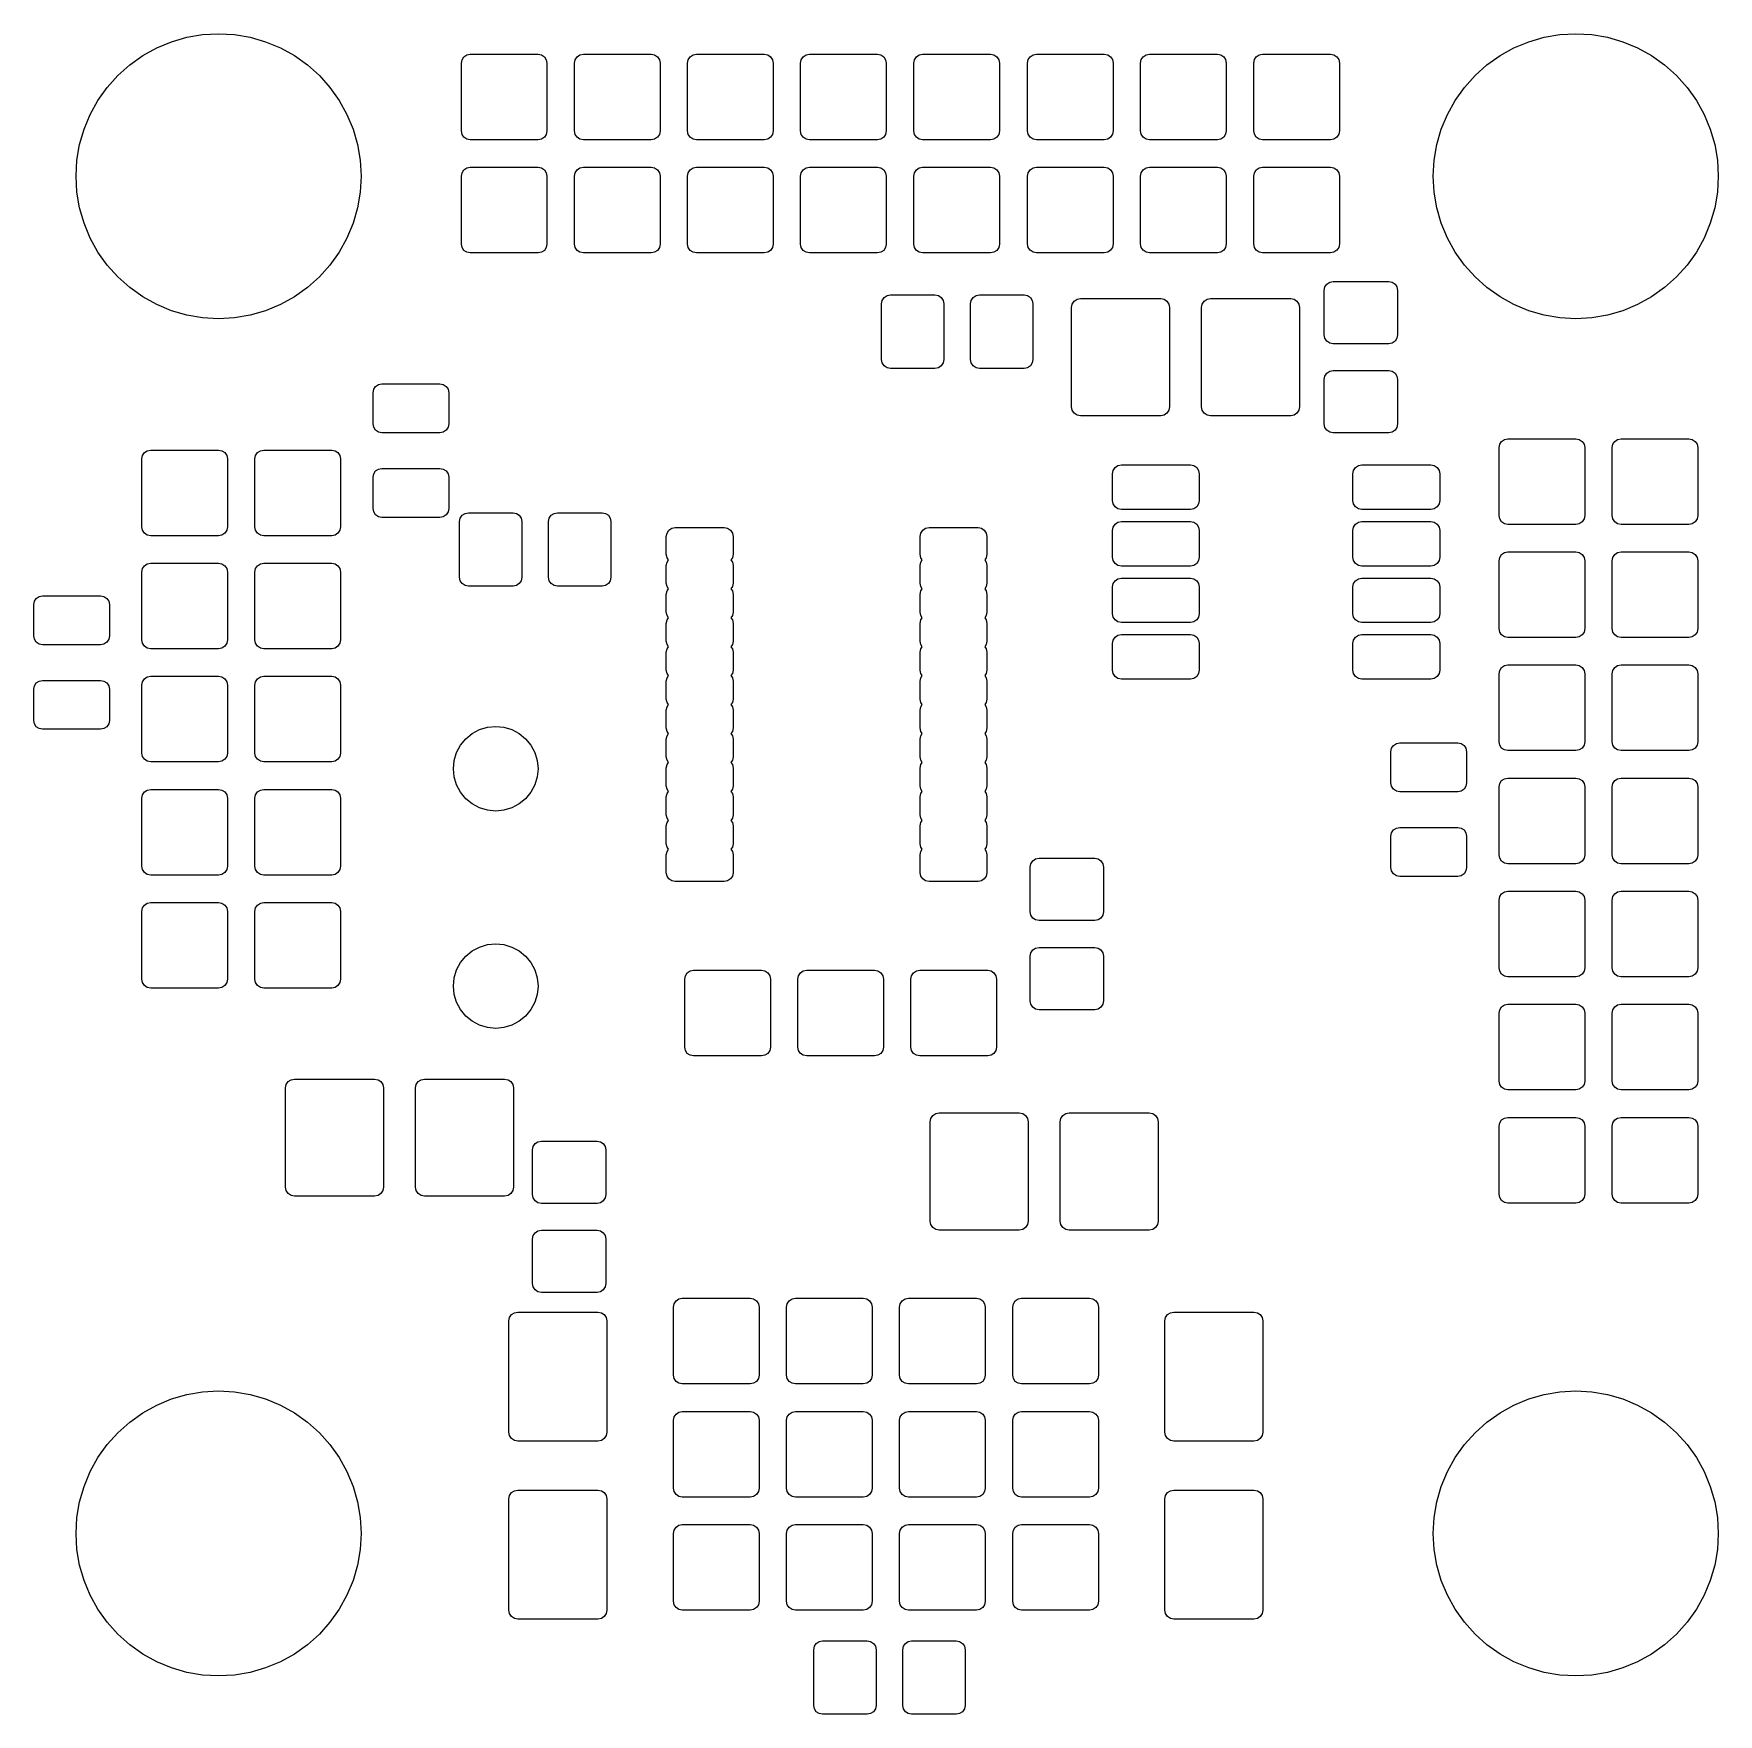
# Model space of a CAD drawing. Extents: x 4.76 to 6.25, y -4.49 to -3.
import ezdxf

# ---------------------------------------------------------------- set-up
doc = ezdxf.new("R2010")
doc.units = 0
doc.header["$MEASUREMENT"] = 0
doc.layers.add('BLACK', color=7, linetype='CONTINUOUS')

msp = doc.modelspace()

# ---------------------------------------------------------------- linework, layer by layer
at = {"layer": 'BLACK', "linetype": 'CONTINUOUS'}
for p, q in [((4.86975, -3.01405), (4.8828, -3.00864)), ((4.8828, -3.00864), (4.89638, -3.00473)), ((4.89638, -3.00473), (4.9103, -3.00237)), ((4.9103, -3.00237), (4.92441, -3.00157)), ((4.92441, -3.00157), (4.93852, -3.00237)), ((4.93852, -3.00237), (4.95244, -3.00473)), ((4.95244, -3.00473), (4.96602, -3.00864)), ((4.96602, -3.00864), (4.97907, -3.01405)), ((6.06975, -3.01405), (6.0828, -3.00864)), ((6.0828, -3.00864), (6.09638, -3.00473)), ((6.09638, -3.00473), (6.1103, -3.00237)), ((6.1103, -3.00237), (6.12441, -3.00157)), ((6.12441, -3.00157), (6.13852, -3.00237)), ((6.13852, -3.00237), (6.15244, -3.00473)), ((6.15244, -3.00473), (6.16602, -3.00864)), ((6.16602, -3.00864), (6.17907, -3.01405)), ((4.84586, -3.02906), (4.85738, -3.02089)), ((4.85738, -3.02089), (4.86975, -3.01405)), ((4.97907, -3.01405), (4.99144, -3.02089)), ((4.99144, -3.02089), (5.00296, -3.02906)), ((5.13963, -3.02455), (5.14134, -3.02199)), ((5.14134, -3.02199), (5.1439, -3.02028)), ((5.1439, -3.02028), (5.14691, -3.01969)), ((5.14691, -3.01969), (5.20691, -3.01969)), ((5.20691, -3.01969), (5.20992, -3.02028)), ((5.20992, -3.02028), (5.21248, -3.02199)), ((5.21248, -3.02199), (5.21418, -3.02455)), ((5.23963, -3.02455), (5.24134, -3.02199)), ((5.24134, -3.02199), (5.2439, -3.02028)), ((5.2439, -3.02028), (5.24691, -3.01969)), ((5.24691, -3.01969), (5.30691, -3.01969)), ((5.30691, -3.01969), (5.30992, -3.02028)), ((5.30992, -3.02028), (5.31248, -3.02199)), ((5.31248, -3.02199), (5.31418, -3.02455)), ((5.33963, -3.02455), (5.34134, -3.02199)), ((5.34134, -3.02199), (5.3439, -3.02028)), ((5.3439, -3.02028), (5.34691, -3.01969)), ((5.34691, -3.01969), (5.40691, -3.01969)), ((5.40691, -3.01969), (5.40992, -3.02028)), ((5.40992, -3.02028), (5.41248, -3.02199)), ((5.41248, -3.02199), (5.41418, -3.02455)), ((5.43963, -3.02455), (5.44134, -3.02199)), ((5.44134, -3.02199), (5.4439, -3.02028)), ((5.4439, -3.02028), (5.44691, -3.01969)), ((5.44691, -3.01969), (5.50691, -3.01969)), ((5.50691, -3.01969), (5.50992, -3.02028)), ((5.50992, -3.02028), (5.51248, -3.02199)), ((5.51248, -3.02199), (5.51418, -3.02455)), ((5.53963, -3.02455), (5.54134, -3.02199)), ((5.54134, -3.02199), (5.5439, -3.02028)), ((5.5439, -3.02028), (5.54691, -3.01969)), ((5.54691, -3.01969), (5.60691, -3.01969)), ((5.60691, -3.01969), (5.60992, -3.02028)), ((5.60992, -3.02028), (5.61248, -3.02199)), ((5.61248, -3.02199), (5.61418, -3.02455)), ((5.64023, -3.02449), (5.64193, -3.02193)), ((5.64193, -3.02193), (5.64449, -3.02023)), ((5.64449, -3.02023), (5.6475, -3.01963)), ((5.6475, -3.01963), (5.7075, -3.01963)), ((5.7075, -3.01963), (5.71051, -3.02023)), ((5.71051, -3.02023), (5.71307, -3.02193)), ((5.71307, -3.02193), (5.71477, -3.02449)), ((5.74023, -3.02449), (5.74193, -3.02193)), ((5.74193, -3.02193), (5.74449, -3.02023)), ((5.74449, -3.02023), (5.7475, -3.01963)), ((5.7475, -3.01963), (5.8075, -3.01963)), ((5.8075, -3.01963), (5.81051, -3.02023)), ((5.81051, -3.02023), (5.81307, -3.02193)), ((5.81307, -3.02193), (5.81477, -3.02449)), ((5.84023, -3.02449), (5.84193, -3.02193)), ((5.84193, -3.02193), (5.84449, -3.02023)), ((5.84449, -3.02023), (5.8475, -3.01963)), ((5.8475, -3.01963), (5.9075, -3.01963)), ((5.9075, -3.01963), (5.91051, -3.02023)), ((5.91051, -3.02023), (5.91307, -3.02193)), ((5.91307, -3.02193), (5.91477, -3.02449)), ((6.04586, -3.02906), (6.05738, -3.02089)), ((6.05738, -3.02089), (6.06975, -3.01405)), ((6.17907, -3.01405), (6.19144, -3.02089)), ((6.19144, -3.02089), (6.20296, -3.02906)), ((4.82591, -3.04901), (4.83533, -3.03847)), ((4.83533, -3.03847), (4.84586, -3.02906)), ((5.00296, -3.02906), (5.01349, -3.03847)), ((5.01349, -3.03847), (5.02291, -3.04901)), ((5.13904, -3.02756), (5.13963, -3.02455)), ((5.13904, -3.08756), (5.13904, -3.02756)), ((5.21418, -3.02455), (5.21478, -3.02756)), ((5.21478, -3.02756), (5.21478, -3.08756)), ((5.23904, -3.02756), (5.23963, -3.02455)), ((5.23904, -3.08756), (5.23904, -3.02756)), ((5.31418, -3.02455), (5.31478, -3.02756)), ((5.31478, -3.02756), (5.31478, -3.08756)), ((5.33904, -3.02756), (5.33963, -3.02455)), ((5.33904, -3.08756), (5.33904, -3.02756)), ((5.41418, -3.02455), (5.41478, -3.02756)), ((5.41478, -3.02756), (5.41478, -3.08756)), ((5.43904, -3.02756), (5.43963, -3.02455)), ((5.43904, -3.08756), (5.43904, -3.02756)), ((5.51418, -3.02455), (5.51478, -3.02756)), ((5.51478, -3.02756), (5.51478, -3.08756)), ((5.53904, -3.02756), (5.53963, -3.02455)), ((5.53904, -3.08756), (5.53904, -3.02756)), ((5.61418, -3.02455), (5.61478, -3.02756)), ((5.61478, -3.02756), (5.61478, -3.08756)), ((5.63963, -3.0275), (5.64023, -3.02449)), ((5.63963, -3.0875), (5.63963, -3.0275)), ((5.71477, -3.02449), (5.71537, -3.0275)), ((5.71537, -3.0275), (5.71537, -3.0875)), ((5.73963, -3.0275), (5.74023, -3.02449)), ((5.73963, -3.0875), (5.73963, -3.0275)), ((5.81477, -3.02449), (5.81537, -3.0275)), ((5.81537, -3.0275), (5.81537, -3.0875)), ((5.83963, -3.0275), (5.84023, -3.02449)), ((5.83963, -3.0875), (5.83963, -3.0275)), ((5.91477, -3.02449), (5.91537, -3.0275)), ((5.91537, -3.0275), (5.91537, -3.0875)), ((6.02591, -3.04901), (6.03533, -3.03847)), ((6.03533, -3.03847), (6.04586, -3.02906)), ((6.20296, -3.02906), (6.21349, -3.03847)), ((6.21349, -3.03847), (6.22291, -3.04901)), ((4.81774, -3.06053), (4.82591, -3.04901)), ((5.02291, -3.04901), (5.03108, -3.06053)), ((6.01774, -3.06053), (6.02591, -3.04901)), ((6.22291, -3.04901), (6.23108, -3.06053)), ((4.8109, -3.0729), (4.81774, -3.06053)), ((5.03108, -3.06053), (5.03792, -3.0729)), ((6.0109, -3.0729), (6.01774, -3.06053)), ((6.23108, -3.06053), (6.23792, -3.0729)), ((4.80549, -3.08595), (4.8109, -3.0729)), ((5.03792, -3.0729), (5.04332, -3.08595)), ((6.00549, -3.08595), (6.0109, -3.0729)), ((6.23792, -3.0729), (6.24332, -3.08595)), ((4.80158, -3.09952), (4.80549, -3.08595)), ((5.04332, -3.08595), (5.04723, -3.09952)), ((5.13963, -3.09057), (5.13904, -3.08756)), ((5.14134, -3.09313), (5.13963, -3.09057)), ((5.1439, -3.09483), (5.14134, -3.09313)), ((5.14691, -3.09543), (5.1439, -3.09483)), ((5.20691, -3.09543), (5.14691, -3.09543)), ((5.20992, -3.09483), (5.20691, -3.09543)), ((5.21248, -3.09313), (5.20992, -3.09483)), ((5.21418, -3.09057), (5.21248, -3.09313)), ((5.21478, -3.08756), (5.21418, -3.09057)), ((5.23963, -3.09057), (5.23904, -3.08756)), ((5.24134, -3.09313), (5.23963, -3.09057)), ((5.2439, -3.09483), (5.24134, -3.09313)), ((5.24691, -3.09543), (5.2439, -3.09483)), ((5.30691, -3.09543), (5.24691, -3.09543)), ((5.30992, -3.09483), (5.30691, -3.09543)), ((5.31248, -3.09313), (5.30992, -3.09483)), ((5.31418, -3.09057), (5.31248, -3.09313)), ((5.31478, -3.08756), (5.31418, -3.09057)), ((5.33963, -3.09057), (5.33904, -3.08756)), ((5.34134, -3.09313), (5.33963, -3.09057)), ((5.3439, -3.09483), (5.34134, -3.09313)), ((5.34691, -3.09543), (5.3439, -3.09483)), ((5.40691, -3.09543), (5.34691, -3.09543)), ((5.40992, -3.09483), (5.40691, -3.09543)), ((5.41248, -3.09313), (5.40992, -3.09483)), ((5.41418, -3.09057), (5.41248, -3.09313)), ((5.41478, -3.08756), (5.41418, -3.09057)), ((5.43963, -3.09057), (5.43904, -3.08756)), ((5.44134, -3.09313), (5.43963, -3.09057)), ((5.4439, -3.09483), (5.44134, -3.09313)), ((5.44691, -3.09543), (5.4439, -3.09483)), ((5.50691, -3.09543), (5.44691, -3.09543)), ((5.50992, -3.09483), (5.50691, -3.09543)), ((5.51248, -3.09313), (5.50992, -3.09483)), ((5.51418, -3.09057), (5.51248, -3.09313)), ((5.51478, -3.08756), (5.51418, -3.09057)), ((5.53963, -3.09057), (5.53904, -3.08756)), ((5.54134, -3.09313), (5.53963, -3.09057)), ((5.5439, -3.09483), (5.54134, -3.09313)), ((5.54691, -3.09543), (5.5439, -3.09483)), ((5.60691, -3.09543), (5.54691, -3.09543)), ((5.60992, -3.09483), (5.60691, -3.09543)), ((5.61248, -3.09313), (5.60992, -3.09483)), ((5.61418, -3.09057), (5.61248, -3.09313)), ((5.61478, -3.08756), (5.61418, -3.09057)), ((5.64023, -3.09051), (5.63963, -3.0875)), ((5.64193, -3.09307), (5.64023, -3.09051)), ((5.64449, -3.09477), (5.64193, -3.09307)), ((5.6475, -3.09537), (5.64449, -3.09477)), ((5.7075, -3.09537), (5.6475, -3.09537)), ((5.71051, -3.09477), (5.7075, -3.09537)), ((5.71307, -3.09307), (5.71051, -3.09477)), ((5.71477, -3.09051), (5.71307, -3.09307)), ((5.71537, -3.0875), (5.71477, -3.09051)), ((5.74023, -3.09051), (5.73963, -3.0875)), ((5.74193, -3.09307), (5.74023, -3.09051)), ((5.74449, -3.09477), (5.74193, -3.09307)), ((5.7475, -3.09537), (5.74449, -3.09477)), ((5.8075, -3.09537), (5.7475, -3.09537)), ((5.81051, -3.09477), (5.8075, -3.09537)), ((5.81307, -3.09307), (5.81051, -3.09477)), ((5.81477, -3.09051), (5.81307, -3.09307)), ((5.81537, -3.0875), (5.81477, -3.09051)), ((5.84023, -3.09051), (5.83963, -3.0875)), ((5.84193, -3.09307), (5.84023, -3.09051)), ((5.84449, -3.09477), (5.84193, -3.09307)), ((5.8475, -3.09537), (5.84449, -3.09477)), ((5.9075, -3.09537), (5.8475, -3.09537)), ((5.91051, -3.09477), (5.9075, -3.09537)), ((5.91307, -3.09307), (5.91051, -3.09477)), ((5.91477, -3.09051), (5.91307, -3.09307)), ((5.91537, -3.0875), (5.91477, -3.09051)), ((6.00158, -3.09952), (6.00549, -3.08595)), ((6.24332, -3.08595), (6.24723, -3.09952)), ((4.79922, -3.11345), (4.80158, -3.09952)), ((5.04723, -3.09952), (5.0496, -3.11345)), ((5.99922, -3.11345), (6.00158, -3.09952)), ((6.24723, -3.09952), (6.2496, -3.11345)), ((4.79843, -3.12756), (4.79922, -3.11345)), ((4.79922, -3.14166), (4.79843, -3.12756)), ((5.0496, -3.11345), (5.05039, -3.12756)), ((5.05039, -3.12756), (5.0496, -3.14166)), ((5.13904, -3.12756), (5.13963, -3.12455)), ((5.13904, -3.18756), (5.13904, -3.12756)), ((5.13963, -3.12455), (5.14134, -3.12199)), ((5.14134, -3.12199), (5.1439, -3.12028)), ((5.1439, -3.12028), (5.14691, -3.11969)), ((5.14691, -3.11969), (5.20691, -3.11969)), ((5.20691, -3.11969), (5.20992, -3.12028)), ((5.20992, -3.12028), (5.21248, -3.12199)), ((5.21248, -3.12199), (5.21418, -3.12455)), ((5.21418, -3.12455), (5.21478, -3.12756)), ((5.21478, -3.12756), (5.21478, -3.18756)), ((5.23904, -3.12756), (5.23963, -3.12455)), ((5.23904, -3.18756), (5.23904, -3.12756)), ((5.23963, -3.12455), (5.24134, -3.12199)), ((5.24134, -3.12199), (5.2439, -3.12028)), ((5.2439, -3.12028), (5.24691, -3.11969)), ((5.24691, -3.11969), (5.30691, -3.11969)), ((5.30691, -3.11969), (5.30992, -3.12028)), ((5.30992, -3.12028), (5.31248, -3.12199)), ((5.31248, -3.12199), (5.31418, -3.12455)), ((5.31418, -3.12455), (5.31478, -3.12756)), ((5.31478, -3.12756), (5.31478, -3.18756)), ((5.33904, -3.12756), (5.33963, -3.12455)), ((5.33904, -3.18756), (5.33904, -3.12756)), ((5.33963, -3.12455), (5.34134, -3.12199)), ((5.34134, -3.12199), (5.3439, -3.12028)), ((5.3439, -3.12028), (5.34691, -3.11969)), ((5.34691, -3.11969), (5.40691, -3.11969)), ((5.40691, -3.11969), (5.40992, -3.12028)), ((5.40992, -3.12028), (5.41248, -3.12199)), ((5.41248, -3.12199), (5.41418, -3.12455)), ((5.41418, -3.12455), (5.41478, -3.12756)), ((5.41478, -3.12756), (5.41478, -3.18756)), ((5.43904, -3.12756), (5.43963, -3.12455)), ((5.43904, -3.18756), (5.43904, -3.12756)), ((5.43963, -3.12455), (5.44134, -3.12199)), ((5.44134, -3.12199), (5.4439, -3.12028)), ((5.4439, -3.12028), (5.44691, -3.11969)), ((5.44691, -3.11969), (5.50691, -3.11969)), ((5.50691, -3.11969), (5.50992, -3.12028)), ((5.50992, -3.12028), (5.51248, -3.12199)), ((5.51248, -3.12199), (5.51418, -3.12455)), ((5.51418, -3.12455), (5.51478, -3.12756)), ((5.51478, -3.12756), (5.51478, -3.18756)), ((5.53904, -3.12756), (5.53963, -3.12455)), ((5.53904, -3.18756), (5.53904, -3.12756)), ((5.53963, -3.12455), (5.54134, -3.12199)), ((5.54134, -3.12199), (5.5439, -3.12028)), ((5.5439, -3.12028), (5.54691, -3.11969)), ((5.54691, -3.11969), (5.60691, -3.11969)), ((5.60691, -3.11969), (5.60992, -3.12028)), ((5.60992, -3.12028), (5.61248, -3.12199)), ((5.61248, -3.12199), (5.61418, -3.12455)), ((5.61418, -3.12455), (5.61478, -3.12756)), ((5.61478, -3.12756), (5.61478, -3.18756)), ((5.63963, -3.1275), (5.64023, -3.12449)), ((5.63963, -3.1875), (5.63963, -3.1275)), ((5.64023, -3.12449), (5.64193, -3.12193)), ((5.64193, -3.12193), (5.64449, -3.12023)), ((5.64449, -3.12023), (5.6475, -3.11963)), ((5.6475, -3.11963), (5.7075, -3.11963)), ((5.7075, -3.11963), (5.71051, -3.12023)), ((5.71051, -3.12023), (5.71307, -3.12193)), ((5.71307, -3.12193), (5.71477, -3.12449)), ((5.71477, -3.12449), (5.71537, -3.1275)), ((5.71537, -3.1275), (5.71537, -3.1875)), ((5.73963, -3.1275), (5.74023, -3.12449)), ((5.73963, -3.1875), (5.73963, -3.1275)), ((5.74023, -3.12449), (5.74193, -3.12193)), ((5.74193, -3.12193), (5.74449, -3.12023)), ((5.74449, -3.12023), (5.7475, -3.11963)), ((5.7475, -3.11963), (5.8075, -3.11963)), ((5.8075, -3.11963), (5.81051, -3.12023)), ((5.81051, -3.12023), (5.81307, -3.12193)), ((5.81307, -3.12193), (5.81477, -3.12449)), ((5.81477, -3.12449), (5.81537, -3.1275)), ((5.81537, -3.1275), (5.81537, -3.1875)), ((5.83963, -3.1275), (5.84023, -3.12449)), ((5.83963, -3.1875), (5.83963, -3.1275)), ((5.84023, -3.12449), (5.84193, -3.12193)), ((5.84193, -3.12193), (5.84449, -3.12023)), ((5.84449, -3.12023), (5.8475, -3.11963)), ((5.8475, -3.11963), (5.9075, -3.11963)), ((5.9075, -3.11963), (5.91051, -3.12023)), ((5.91051, -3.12023), (5.91307, -3.12193)), ((5.91307, -3.12193), (5.91477, -3.12449)), ((5.91477, -3.12449), (5.91537, -3.1275)), ((5.91537, -3.1275), (5.91537, -3.1875)), ((5.99843, -3.12756), (5.99922, -3.11345)), ((5.99922, -3.14166), (5.99843, -3.12756)), ((6.2496, -3.11345), (6.25039, -3.12756)), ((6.25039, -3.12756), (6.2496, -3.14166)), ((4.80158, -3.15559), (4.79922, -3.14166)), ((5.0496, -3.14166), (5.04723, -3.15559)), ((6.00158, -3.15559), (5.99922, -3.14166)), ((6.2496, -3.14166), (6.24723, -3.15559)), ((4.80549, -3.16917), (4.80158, -3.15559)), ((5.04723, -3.15559), (5.04332, -3.16917)), ((6.00549, -3.16917), (6.00158, -3.15559)), ((6.24723, -3.15559), (6.24332, -3.16917)), ((4.8109, -3.18222), (4.80549, -3.16917)), ((5.04332, -3.16917), (5.03792, -3.18222)), ((6.0109, -3.18222), (6.00549, -3.16917)), ((6.24332, -3.16917), (6.23792, -3.18222)), ((4.81774, -3.19459), (4.8109, -3.18222)), ((5.03792, -3.18222), (5.03108, -3.19459)), ((6.01774, -3.19459), (6.0109, -3.18222)), ((6.23792, -3.18222), (6.23108, -3.19459)), ((4.82591, -3.20611), (4.81774, -3.19459)), ((5.03108, -3.19459), (5.02291, -3.20611)), ((5.13963, -3.19057), (5.13904, -3.18756)), ((5.14134, -3.19313), (5.13963, -3.19057)), ((5.1439, -3.19483), (5.14134, -3.19313)), ((5.14691, -3.19543), (5.1439, -3.19483)), ((5.20691, -3.19543), (5.14691, -3.19543)), ((5.20992, -3.19483), (5.20691, -3.19543)), ((5.21248, -3.19313), (5.20992, -3.19483)), ((5.21418, -3.19057), (5.21248, -3.19313)), ((5.21478, -3.18756), (5.21418, -3.19057)), ((5.23963, -3.19057), (5.23904, -3.18756)), ((5.24134, -3.19313), (5.23963, -3.19057)), ((5.2439, -3.19483), (5.24134, -3.19313)), ((5.24691, -3.19543), (5.2439, -3.19483)), ((5.30691, -3.19543), (5.24691, -3.19543)), ((5.30992, -3.19483), (5.30691, -3.19543)), ((5.31248, -3.19313), (5.30992, -3.19483)), ((5.31418, -3.19057), (5.31248, -3.19313)), ((5.31478, -3.18756), (5.31418, -3.19057)), ((5.33963, -3.19057), (5.33904, -3.18756)), ((5.34134, -3.19313), (5.33963, -3.19057)), ((5.3439, -3.19483), (5.34134, -3.19313)), ((5.34691, -3.19543), (5.3439, -3.19483)), ((5.40691, -3.19543), (5.34691, -3.19543)), ((5.40992, -3.19483), (5.40691, -3.19543)), ((5.41248, -3.19313), (5.40992, -3.19483)), ((5.41418, -3.19057), (5.41248, -3.19313)), ((5.41478, -3.18756), (5.41418, -3.19057)), ((5.43963, -3.19057), (5.43904, -3.18756)), ((5.44134, -3.19313), (5.43963, -3.19057)), ((5.4439, -3.19483), (5.44134, -3.19313)), ((5.44691, -3.19543), (5.4439, -3.19483)), ((5.50691, -3.19543), (5.44691, -3.19543)), ((5.50992, -3.19483), (5.50691, -3.19543)), ((5.51248, -3.19313), (5.50992, -3.19483)), ((5.51418, -3.19057), (5.51248, -3.19313)), ((5.51478, -3.18756), (5.51418, -3.19057)), ((5.53963, -3.19057), (5.53904, -3.18756)), ((5.54134, -3.19313), (5.53963, -3.19057)), ((5.5439, -3.19483), (5.54134, -3.19313)), ((5.54691, -3.19543), (5.5439, -3.19483)), ((5.60691, -3.19543), (5.54691, -3.19543)), ((5.60992, -3.19483), (5.60691, -3.19543)), ((5.61248, -3.19313), (5.60992, -3.19483)), ((5.61418, -3.19057), (5.61248, -3.19313)), ((5.61478, -3.18756), (5.61418, -3.19057)), ((5.64023, -3.19051), (5.63963, -3.1875)), ((5.64193, -3.19307), (5.64023, -3.19051)), ((5.64449, -3.19477), (5.64193, -3.19307)), ((5.6475, -3.19537), (5.64449, -3.19477)), ((5.7075, -3.19537), (5.6475, -3.19537)), ((5.71051, -3.19477), (5.7075, -3.19537)), ((5.71307, -3.19307), (5.71051, -3.19477)), ((5.71477, -3.19051), (5.71307, -3.19307)), ((5.71537, -3.1875), (5.71477, -3.19051)), ((5.74023, -3.19051), (5.73963, -3.1875)), ((5.74193, -3.19307), (5.74023, -3.19051)), ((5.74449, -3.19477), (5.74193, -3.19307)), ((5.7475, -3.19537), (5.74449, -3.19477)), ((5.8075, -3.19537), (5.7475, -3.19537)), ((5.81051, -3.19477), (5.8075, -3.19537)), ((5.81307, -3.19307), (5.81051, -3.19477)), ((5.81477, -3.19051), (5.81307, -3.19307)), ((5.81537, -3.1875), (5.81477, -3.19051)), ((5.84023, -3.19051), (5.83963, -3.1875)), ((5.84193, -3.19307), (5.84023, -3.19051)), ((5.84449, -3.19477), (5.84193, -3.19307)), ((5.8475, -3.19537), (5.84449, -3.19477)), ((5.9075, -3.19537), (5.8475, -3.19537)), ((5.91051, -3.19477), (5.9075, -3.19537)), ((5.91307, -3.19307), (5.91051, -3.19477)), ((5.91477, -3.19051), (5.91307, -3.19307)), ((5.91537, -3.1875), (5.91477, -3.19051)), ((6.02591, -3.20611), (6.01774, -3.19459)), ((6.23108, -3.19459), (6.22291, -3.20611)), ((4.83533, -3.21664), (4.82591, -3.20611)), ((4.84586, -3.22606), (4.83533, -3.21664)), ((5.01349, -3.21664), (5.00296, -3.22606)), ((5.02291, -3.20611), (5.01349, -3.21664)), ((6.03533, -3.21664), (6.02591, -3.20611)), ((6.04586, -3.22606), (6.03533, -3.21664)), ((6.21349, -3.21664), (6.20296, -3.22606)), ((6.22291, -3.20611), (6.21349, -3.21664)), ((4.85738, -3.23423), (4.84586, -3.22606)), ((5.00296, -3.22606), (4.99144, -3.23423)), ((5.90193, -3.2285), (5.90253, -3.22549)), ((5.90193, -3.26787), (5.90193, -3.2285)), ((5.90253, -3.22549), (5.90424, -3.22294)), ((5.90424, -3.22294), (5.90679, -3.22123)), ((5.90679, -3.22123), (5.9098, -3.22063)), ((5.9098, -3.22063), (5.95902, -3.22063)), ((5.95902, -3.22063), (5.96203, -3.22123)), ((5.96203, -3.22123), (5.96458, -3.22294)), ((5.96458, -3.22294), (5.96629, -3.22549)), ((5.96629, -3.22549), (5.96689, -3.2285)), ((5.96689, -3.2285), (5.96689, -3.26787)), ((6.05738, -3.23423), (6.04586, -3.22606)), ((6.20296, -3.22606), (6.19144, -3.23423)), ((4.86975, -3.24107), (4.85738, -3.23423)), ((4.8828, -3.24647), (4.86975, -3.24107)), ((4.89638, -3.25038), (4.8828, -3.24647)), ((4.96602, -3.24647), (4.95244, -3.25038)), ((4.97907, -3.24107), (4.96602, -3.24647)), ((4.99144, -3.23423), (4.97907, -3.24107)), ((5.51057, -3.24039), (5.51117, -3.23738)), ((5.51057, -3.28961), (5.51057, -3.24039)), ((5.51117, -3.23738), (5.51288, -3.23483)), ((5.51288, -3.23483), (5.51543, -3.23312)), ((5.51543, -3.23312), (5.51844, -3.23252)), ((5.51844, -3.23252), (5.55781, -3.23252)), ((5.55781, -3.23252), (5.56083, -3.23312)), ((5.56083, -3.23312), (5.56338, -3.23483)), ((5.56338, -3.23483), (5.56509, -3.23738)), ((5.56509, -3.23738), (5.56569, -3.24039)), ((5.56569, -3.24039), (5.56569, -3.28961)), ((5.58931, -3.24039), (5.58991, -3.23738)), ((5.58931, -3.28961), (5.58931, -3.24039)), ((5.58991, -3.23738), (5.59162, -3.23483)), ((5.59162, -3.23483), (5.59417, -3.23312)), ((5.59417, -3.23312), (5.59719, -3.23252)), ((5.59719, -3.23252), (5.63656, -3.23252)), ((5.63656, -3.23252), (5.63957, -3.23312)), ((5.63957, -3.23312), (5.64212, -3.23483)), ((5.64212, -3.23483), (5.64383, -3.23738)), ((5.64383, -3.23738), (5.64443, -3.24039)), ((5.64443, -3.24039), (5.64443, -3.28961)), ((5.67862, -3.24366), (5.67922, -3.24065)), ((5.67862, -3.33146), (5.67862, -3.24366)), ((5.67922, -3.24065), (5.68093, -3.23809)), ((5.68093, -3.23809), (5.68348, -3.23639)), ((5.68348, -3.23639), (5.6865, -3.23579)), ((5.6865, -3.23579), (5.75736, -3.23579)), ((5.75736, -3.23579), (5.76038, -3.23639)), ((5.76038, -3.23639), (5.76293, -3.23809)), ((5.76293, -3.23809), (5.76464, -3.24065)), ((5.76464, -3.24065), (5.76524, -3.24366)), ((5.76524, -3.24366), (5.76524, -3.33146)), ((5.79358, -3.24366), (5.79418, -3.24065)), ((5.79358, -3.33146), (5.79358, -3.24366)), ((5.79418, -3.24065), (5.79589, -3.23809)), ((5.79589, -3.23809), (5.79844, -3.23639)), ((5.79844, -3.23639), (5.80146, -3.23579)), ((5.80146, -3.23579), (5.87232, -3.23579)), ((5.87232, -3.23579), (5.87534, -3.23639)), ((5.87534, -3.23639), (5.87789, -3.23809)), ((5.87789, -3.23809), (5.8796, -3.24065)), ((5.8796, -3.24065), (5.8802, -3.24366)), ((5.8802, -3.24366), (5.8802, -3.33146)), ((6.06975, -3.24107), (6.05738, -3.23423)), ((6.0828, -3.24647), (6.06975, -3.24107)), ((6.09638, -3.25038), (6.0828, -3.24647)), ((6.16602, -3.24647), (6.15244, -3.25038)), ((6.17907, -3.24107), (6.16602, -3.24647)), ((6.19144, -3.23423), (6.17907, -3.24107)), ((4.9103, -3.25275), (4.89638, -3.25038)), ((4.92441, -3.25354), (4.9103, -3.25275)), ((4.93852, -3.25275), (4.92441, -3.25354)), ((4.95244, -3.25038), (4.93852, -3.25275)), ((6.1103, -3.25275), (6.09638, -3.25038)), ((6.12441, -3.25354), (6.1103, -3.25275)), ((6.13852, -3.25275), (6.12441, -3.25354)), ((6.15244, -3.25038), (6.13852, -3.25275)), ((5.90253, -3.27089), (5.90193, -3.26787)), ((5.90424, -3.27344), (5.90253, -3.27089)), ((5.90679, -3.27515), (5.90424, -3.27344)), ((5.9098, -3.27575), (5.90679, -3.27515)), ((5.95902, -3.27575), (5.9098, -3.27575)), ((5.96203, -3.27515), (5.95902, -3.27575)), ((5.96458, -3.27344), (5.96203, -3.27515)), ((5.96629, -3.27089), (5.96458, -3.27344)), ((5.96689, -3.26787), (5.96629, -3.27089)), ((5.51117, -3.29262), (5.51057, -3.28961)), ((5.56569, -3.28961), (5.56509, -3.29262)), ((5.58991, -3.29262), (5.58931, -3.28961)), ((5.64443, -3.28961), (5.64383, -3.29262)), ((5.51288, -3.29517), (5.51117, -3.29262)), ((5.51543, -3.29688), (5.51288, -3.29517)), ((5.51844, -3.29748), (5.51543, -3.29688)), ((5.55781, -3.29748), (5.51844, -3.29748)), ((5.56083, -3.29688), (5.55781, -3.29748)), ((5.56338, -3.29517), (5.56083, -3.29688)), ((5.56509, -3.29262), (5.56338, -3.29517)), ((5.59162, -3.29517), (5.58991, -3.29262)), ((5.59417, -3.29688), (5.59162, -3.29517)), ((5.59719, -3.29748), (5.59417, -3.29688)), ((5.63656, -3.29748), (5.59719, -3.29748)), ((5.63957, -3.29688), (5.63656, -3.29748)), ((5.64212, -3.29517), (5.63957, -3.29688)), ((5.64383, -3.29262), (5.64212, -3.29517)), ((5.90193, -3.30724), (5.90253, -3.30423)), ((5.90253, -3.30423), (5.90424, -3.30168)), ((5.90424, -3.30168), (5.90679, -3.29997)), ((5.90679, -3.29997), (5.9098, -3.29937)), ((5.9098, -3.29937), (5.95902, -3.29937)), ((5.95902, -3.29937), (5.96203, -3.29997)), ((5.96203, -3.29997), (5.96458, -3.30168)), ((5.96458, -3.30168), (5.96629, -3.30423)), ((5.96629, -3.30423), (5.96689, -3.30724)), ((5.06094, -3.31898), (5.06154, -3.31596)), ((5.06094, -3.34654), (5.06094, -3.31898)), ((5.06154, -3.31596), (5.06325, -3.31341)), ((5.06325, -3.31341), (5.06581, -3.3117)), ((5.06581, -3.3117), (5.06882, -3.3111)), ((5.06882, -3.3111), (5.12, -3.3111)), ((5.12, -3.3111), (5.12301, -3.3117)), ((5.12301, -3.3117), (5.12557, -3.31341)), ((5.12557, -3.31341), (5.12727, -3.31596)), ((5.12727, -3.31596), (5.12787, -3.31898)), ((5.12787, -3.31898), (5.12787, -3.34654)), ((5.90193, -3.34661), (5.90193, -3.30724)), ((5.96689, -3.30724), (5.96689, -3.34661)), ((5.67922, -3.33447), (5.67862, -3.33146)), ((5.68093, -3.33702), (5.67922, -3.33447)), ((5.76464, -3.33447), (5.76293, -3.33702)), ((5.76524, -3.33146), (5.76464, -3.33447)), ((5.79418, -3.33447), (5.79358, -3.33146)), ((5.79589, -3.33702), (5.79418, -3.33447)), ((5.8796, -3.33447), (5.87789, -3.33702)), ((5.8802, -3.33146), (5.8796, -3.33447)), ((5.06154, -3.34955), (5.06094, -3.34654)), ((5.06325, -3.3521), (5.06154, -3.34955)), ((5.12727, -3.34955), (5.12557, -3.3521)), ((5.12787, -3.34654), (5.12727, -3.34955)), ((5.68348, -3.33873), (5.68093, -3.33702)), ((5.6865, -3.33933), (5.68348, -3.33873)), ((5.75736, -3.33933), (5.6865, -3.33933)), ((5.76038, -3.33873), (5.75736, -3.33933)), ((5.76293, -3.33702), (5.76038, -3.33873)), ((5.79844, -3.33873), (5.79589, -3.33702)), ((5.80146, -3.33933), (5.79844, -3.33873)), ((5.87232, -3.33933), (5.80146, -3.33933)), ((5.87534, -3.33873), (5.87232, -3.33933)), ((5.87789, -3.33702), (5.87534, -3.33873)), ((5.90253, -3.34963), (5.90193, -3.34661)), ((5.90424, -3.35218), (5.90253, -3.34963)), ((5.96629, -3.34963), (5.96458, -3.35218)), ((5.96689, -3.34661), (5.96629, -3.34963)), ((5.06581, -3.35381), (5.06325, -3.3521)), ((5.06882, -3.35441), (5.06581, -3.35381)), ((5.12, -3.35441), (5.06882, -3.35441)), ((5.12301, -3.35381), (5.12, -3.35441)), ((5.12557, -3.3521), (5.12301, -3.35381)), ((5.90679, -3.35389), (5.90424, -3.35218)), ((5.9098, -3.35449), (5.90679, -3.35389)), ((5.95902, -3.35449), (5.9098, -3.35449)), ((5.96203, -3.35389), (5.95902, -3.35449)), ((5.96458, -3.35218), (5.96203, -3.35389)), ((6.05654, -3.36756), (6.05713, -3.36455)), ((6.05713, -3.36455), (6.05884, -3.36199)), ((6.05884, -3.36199), (6.0614, -3.36028)), ((6.0614, -3.36028), (6.06441, -3.35969)), ((6.06441, -3.35969), (6.12441, -3.35969)), ((6.12441, -3.35969), (6.12742, -3.36028)), ((6.12742, -3.36028), (6.12998, -3.36199)), ((6.12998, -3.36199), (6.13168, -3.36455)), ((6.13168, -3.36455), (6.13228, -3.36756)), ((6.15654, -3.36756), (6.15713, -3.36455)), ((6.15713, -3.36455), (6.15884, -3.36199)), ((6.15884, -3.36199), (6.1614, -3.36028)), ((6.1614, -3.36028), (6.16441, -3.35969)), ((6.16441, -3.35969), (6.22441, -3.35969)), ((6.22441, -3.35969), (6.22742, -3.36028)), ((6.22742, -3.36028), (6.22998, -3.36199)), ((6.22998, -3.36199), (6.23168, -3.36455)), ((6.23168, -3.36455), (6.23228, -3.36756)), ((4.85654, -3.37756), (4.85713, -3.37455)), ((4.85654, -3.43756), (4.85654, -3.37756)), ((4.85713, -3.37455), (4.85884, -3.37199)), ((4.85884, -3.37199), (4.8614, -3.37028)), ((4.8614, -3.37028), (4.86441, -3.36969)), ((4.86441, -3.36969), (4.92441, -3.36969)), ((4.92441, -3.36969), (4.92742, -3.37028)), ((4.92742, -3.37028), (4.92998, -3.37199)), ((4.92998, -3.37199), (4.93168, -3.37455)), ((4.93168, -3.37455), (4.93228, -3.37756)), ((4.93228, -3.37756), (4.93228, -3.43756)), ((4.95654, -3.37756), (4.95713, -3.37455)), ((4.95654, -3.43756), (4.95654, -3.37756)), ((4.95713, -3.37455), (4.95884, -3.37199)), ((4.95884, -3.37199), (4.9614, -3.37028)), ((4.9614, -3.37028), (4.96441, -3.36969)), ((4.96441, -3.36969), (5.02441, -3.36969)), ((5.02441, -3.36969), (5.02742, -3.37028)), ((5.02742, -3.37028), (5.02998, -3.37199)), ((5.02998, -3.37199), (5.03168, -3.37455)), ((5.03168, -3.37455), (5.03228, -3.37756)), ((5.03228, -3.37756), (5.03228, -3.43756)), ((6.05654, -3.42756), (6.05654, -3.36756)), ((6.13228, -3.36756), (6.13228, -3.42756)), ((6.15654, -3.42756), (6.15654, -3.36756)), ((6.23228, -3.36756), (6.23228, -3.42756)), ((5.06094, -3.39378), (5.06154, -3.39077)), ((5.06094, -3.42134), (5.06094, -3.39378)), ((5.06154, -3.39077), (5.06325, -3.38821)), ((5.06325, -3.38821), (5.06581, -3.3865)), ((5.06581, -3.3865), (5.06882, -3.38591)), ((5.06882, -3.38591), (5.12, -3.38591)), ((5.12, -3.38591), (5.12301, -3.3865)), ((5.12301, -3.3865), (5.12557, -3.38821)), ((5.12557, -3.38821), (5.12727, -3.39077)), ((5.12727, -3.39077), (5.12787, -3.39378)), ((5.12787, -3.39378), (5.12787, -3.42134)), ((5.71472, -3.39075), (5.71532, -3.38773)), ((5.71472, -3.41437), (5.71472, -3.39075)), ((5.71532, -3.38773), (5.71703, -3.38518)), ((5.71703, -3.38518), (5.71959, -3.38347)), ((5.71959, -3.38347), (5.7226, -3.38287)), ((5.7226, -3.38287), (5.78362, -3.38287)), ((5.78362, -3.38287), (5.78664, -3.38347)), ((5.78664, -3.38347), (5.78919, -3.38518)), ((5.78919, -3.38518), (5.7909, -3.38773)), ((5.7909, -3.38773), (5.7915, -3.39075)), ((5.7915, -3.39075), (5.7915, -3.41437)), ((5.92732, -3.39075), (5.92792, -3.38773)), ((5.92732, -3.41437), (5.92732, -3.39075)), ((5.92792, -3.38773), (5.92963, -3.38518)), ((5.92963, -3.38518), (5.93218, -3.38347)), ((5.93218, -3.38347), (5.9352, -3.38287)), ((5.9352, -3.38287), (5.99622, -3.38287)), ((5.99622, -3.38287), (5.99923, -3.38347)), ((5.99923, -3.38347), (6.00179, -3.38518)), ((6.00179, -3.38518), (6.0035, -3.38773)), ((6.0035, -3.38773), (6.00409, -3.39075)), ((6.00409, -3.39075), (6.00409, -3.41437)), ((5.06154, -3.42435), (5.06094, -3.42134)), ((5.06325, -3.42691), (5.06154, -3.42435)), ((5.12727, -3.42435), (5.12557, -3.42691)), ((5.12787, -3.42134), (5.12727, -3.42435)), ((5.13979, -3.42739), (5.14234, -3.42568)), ((5.14234, -3.42568), (5.14535, -3.42508)), ((5.14535, -3.42508), (5.18472, -3.42508)), ((5.18472, -3.42508), (5.18774, -3.42568)), ((5.18774, -3.42568), (5.19029, -3.42739)), ((5.21853, -3.42739), (5.22108, -3.42568)), ((5.22108, -3.42568), (5.22409, -3.42508)), ((5.22409, -3.42508), (5.26346, -3.42508)), ((5.26346, -3.42508), (5.26648, -3.42568)), ((5.26648, -3.42568), (5.26903, -3.42739)), ((5.71532, -3.41738), (5.71472, -3.41437)), ((5.71703, -3.41994), (5.71532, -3.41738)), ((5.71959, -3.42164), (5.71703, -3.41994)), ((5.7226, -3.42224), (5.71959, -3.42164)), ((5.78362, -3.42224), (5.7226, -3.42224)), ((5.78664, -3.42164), (5.78362, -3.42224)), ((5.78919, -3.41994), (5.78664, -3.42164)), ((5.7909, -3.41738), (5.78919, -3.41994)), ((5.7915, -3.41437), (5.7909, -3.41738)), ((5.92792, -3.41738), (5.92732, -3.41437)), ((5.92963, -3.41994), (5.92792, -3.41738)), ((5.93218, -3.42164), (5.92963, -3.41994)), ((5.9352, -3.42224), (5.93218, -3.42164)), ((5.99622, -3.42224), (5.9352, -3.42224)), ((5.99923, -3.42164), (5.99622, -3.42224)), ((6.00179, -3.41994), (5.99923, -3.42164)), ((6.0035, -3.41738), (6.00179, -3.41994)), ((6.00409, -3.41437), (6.0035, -3.41738)), ((4.85713, -3.44057), (4.85654, -3.43756)), ((4.85884, -3.44313), (4.85713, -3.44057)), ((4.93168, -3.44057), (4.92998, -3.44313)), ((4.93228, -3.43756), (4.93168, -3.44057)), ((4.95713, -3.44057), (4.95654, -3.43756)), ((4.95884, -3.44313), (4.95713, -3.44057)), ((5.03168, -3.44057), (5.02998, -3.44313)), ((5.03228, -3.43756), (5.03168, -3.44057)), ((5.06581, -3.42861), (5.06325, -3.42691)), ((5.06882, -3.42921), (5.06581, -3.42861)), ((5.12, -3.42921), (5.06882, -3.42921)), ((5.12301, -3.42861), (5.12, -3.42921)), ((5.12557, -3.42691), (5.12301, -3.42861)), ((5.13748, -3.43295), (5.13808, -3.42994)), ((5.13748, -3.48217), (5.13748, -3.43295)), ((5.13808, -3.42994), (5.13979, -3.42739)), ((5.19029, -3.42739), (5.192, -3.42994)), ((5.192, -3.42994), (5.1926, -3.43295)), ((5.1926, -3.43295), (5.1926, -3.48217)), ((5.21622, -3.43295), (5.21682, -3.42994)), ((5.21622, -3.48217), (5.21622, -3.43295)), ((5.21682, -3.42994), (5.21853, -3.42739)), ((5.26903, -3.42739), (5.27074, -3.42994)), ((5.27074, -3.42994), (5.27134, -3.43295)), ((5.27134, -3.43295), (5.27134, -3.48217)), ((5.32088, -3.44311), (5.32258, -3.44056)), ((5.32258, -3.44056), (5.32514, -3.43885)), ((5.32514, -3.43885), (5.32815, -3.43825)), ((5.32815, -3.43825), (5.37146, -3.43825)), ((5.37146, -3.43825), (5.37447, -3.43885)), ((5.37447, -3.43885), (5.37702, -3.44056)), ((5.37702, -3.44056), (5.37873, -3.44311)), ((5.54528, -3.44311), (5.54699, -3.44056)), ((5.54699, -3.44056), (5.54955, -3.43885)), ((5.54955, -3.43885), (5.55256, -3.43825)), ((5.55256, -3.43825), (5.59587, -3.43825)), ((5.59587, -3.43825), (5.59888, -3.43885)), ((5.59888, -3.43885), (5.60143, -3.44056)), ((5.60143, -3.44056), (5.60314, -3.44311)), ((5.71472, -3.44075), (5.71532, -3.43773)), ((5.71532, -3.43773), (5.71703, -3.43518)), ((5.71703, -3.43518), (5.71959, -3.43347)), ((5.71959, -3.43347), (5.7226, -3.43287)), ((5.7226, -3.43287), (5.78362, -3.43287)), ((5.78362, -3.43287), (5.78664, -3.43347)), ((5.78664, -3.43347), (5.78919, -3.43518)), ((5.78919, -3.43518), (5.7909, -3.43773)), ((5.7909, -3.43773), (5.7915, -3.44075)), ((5.92732, -3.44075), (5.92792, -3.43773)), ((5.92792, -3.43773), (5.92963, -3.43518)), ((5.92963, -3.43518), (5.93218, -3.43347)), ((5.93218, -3.43347), (5.9352, -3.43287)), ((5.9352, -3.43287), (5.99622, -3.43287)), ((5.99622, -3.43287), (5.99923, -3.43347)), ((5.99923, -3.43347), (6.00179, -3.43518)), ((6.00179, -3.43518), (6.0035, -3.43773)), ((6.0035, -3.43773), (6.00409, -3.44075)), ((6.05713, -3.43057), (6.05654, -3.42756)), ((6.05884, -3.43313), (6.05713, -3.43057)), ((6.0614, -3.43483), (6.05884, -3.43313)), ((6.06441, -3.43543), (6.0614, -3.43483)), ((6.12441, -3.43543), (6.06441, -3.43543)), ((6.12742, -3.43483), (6.12441, -3.43543)), ((6.12998, -3.43313), (6.12742, -3.43483)), ((6.13168, -3.43057), (6.12998, -3.43313)), ((6.13228, -3.42756), (6.13168, -3.43057)), ((6.15713, -3.43057), (6.15654, -3.42756)), ((6.15884, -3.43313), (6.15713, -3.43057)), ((6.1614, -3.43483), (6.15884, -3.43313)), ((6.16441, -3.43543), (6.1614, -3.43483)), ((6.22441, -3.43543), (6.16441, -3.43543)), ((6.22742, -3.43483), (6.22441, -3.43543)), ((6.22998, -3.43313), (6.22742, -3.43483)), ((6.23168, -3.43057), (6.22998, -3.43313)), ((6.23228, -3.42756), (6.23168, -3.43057)), ((4.8614, -3.44483), (4.85884, -3.44313)), ((4.86441, -3.44543), (4.8614, -3.44483)), ((4.92441, -3.44543), (4.86441, -3.44543)), ((4.92742, -3.44483), (4.92441, -3.44543)), ((4.92998, -3.44313), (4.92742, -3.44483)), ((4.9614, -3.44483), (4.95884, -3.44313)), ((4.96441, -3.44543), (4.9614, -3.44483)), ((5.02441, -3.44543), (4.96441, -3.44543)), ((5.02742, -3.44483), (5.02441, -3.44543)), ((5.02998, -3.44313), (5.02742, -3.44483)), ((5.32028, -3.44612), (5.32088, -3.44311)), ((5.32028, -3.46187), (5.32028, -3.44612)), ((5.37873, -3.44311), (5.37933, -3.44612)), ((5.37933, -3.44612), (5.37933, -3.46187)), ((5.54469, -3.44612), (5.54528, -3.44311)), ((5.54469, -3.46187), (5.54469, -3.44612)), ((5.60314, -3.44311), (5.60374, -3.44612)), ((5.60374, -3.44612), (5.60374, -3.46187)), ((5.71472, -3.46437), (5.71472, -3.44075)), ((5.7915, -3.44075), (5.7915, -3.46437)), ((5.92732, -3.46437), (5.92732, -3.44075)), ((6.00409, -3.44075), (6.00409, -3.46437)), ((4.85884, -3.47199), (4.8614, -3.47028)), ((4.8614, -3.47028), (4.86441, -3.46969)), ((4.86441, -3.46969), (4.92441, -3.46969)), ((4.92441, -3.46969), (4.92742, -3.47028)), ((4.92742, -3.47028), (4.92998, -3.47199)), ((4.95884, -3.47199), (4.9614, -3.47028)), ((4.9614, -3.47028), (4.96441, -3.46969)), ((4.96441, -3.46969), (5.02441, -3.46969)), ((5.02441, -3.46969), (5.02742, -3.47028)), ((5.02742, -3.47028), (5.02998, -3.47199)), ((5.32088, -3.46488), (5.32028, -3.46187)), ((5.32028, -3.47171), (5.32088, -3.4687)), ((5.32215, -3.46679), (5.32088, -3.46488)), ((5.32088, -3.4687), (5.32215, -3.46679)), ((5.37873, -3.46488), (5.37746, -3.46679)), ((5.37746, -3.46679), (5.37873, -3.4687)), ((5.37933, -3.46187), (5.37873, -3.46488)), ((5.37873, -3.4687), (5.37933, -3.47171)), ((5.54528, -3.46488), (5.54469, -3.46187)), ((5.54469, -3.47171), (5.54528, -3.4687)), ((5.54656, -3.46679), (5.54528, -3.46488)), ((5.54528, -3.4687), (5.54656, -3.46679)), ((5.60314, -3.46488), (5.60187, -3.46679)), ((5.60187, -3.46679), (5.60314, -3.4687)), ((5.60374, -3.46187), (5.60314, -3.46488)), ((5.60314, -3.4687), (5.60374, -3.47171)), ((5.71532, -3.46738), (5.71472, -3.46437)), ((5.71703, -3.46994), (5.71532, -3.46738)), ((5.71959, -3.47164), (5.71703, -3.46994)), ((5.78919, -3.46994), (5.78664, -3.47164)), ((5.7909, -3.46738), (5.78919, -3.46994)), ((5.7915, -3.46437), (5.7909, -3.46738)), ((5.92792, -3.46738), (5.92732, -3.46437)), ((5.92963, -3.46994), (5.92792, -3.46738)), ((5.93218, -3.47164), (5.92963, -3.46994)), ((6.00179, -3.46994), (5.99923, -3.47164)), ((6.0035, -3.46738), (6.00179, -3.46994)), ((6.00409, -3.46437), (6.0035, -3.46738)), ((6.05654, -3.46756), (6.05713, -3.46455)), ((6.05654, -3.52756), (6.05654, -3.46756)), ((6.05713, -3.46455), (6.05884, -3.46199)), ((6.05884, -3.46199), (6.0614, -3.46028)), ((6.0614, -3.46028), (6.06441, -3.45969)), ((6.06441, -3.45969), (6.12441, -3.45969)), ((6.12441, -3.45969), (6.12742, -3.46028)), ((6.12742, -3.46028), (6.12998, -3.46199)), ((6.12998, -3.46199), (6.13168, -3.46455)), ((6.13168, -3.46455), (6.13228, -3.46756)), ((6.13228, -3.46756), (6.13228, -3.52756)), ((6.15654, -3.46756), (6.15713, -3.46455)), ((6.15654, -3.52756), (6.15654, -3.46756)), ((6.15713, -3.46455), (6.15884, -3.46199)), ((6.15884, -3.46199), (6.1614, -3.46028)), ((6.1614, -3.46028), (6.16441, -3.45969)), ((6.16441, -3.45969), (6.22441, -3.45969)), ((6.22441, -3.45969), (6.22742, -3.46028)), ((6.22742, -3.46028), (6.22998, -3.46199)), ((6.22998, -3.46199), (6.23168, -3.46455)), ((6.23168, -3.46455), (6.23228, -3.46756)), ((6.23228, -3.46756), (6.23228, -3.52756)), ((4.85654, -3.47756), (4.85713, -3.47455)), ((4.85654, -3.53756), (4.85654, -3.47756)), ((4.85713, -3.47455), (4.85884, -3.47199)), ((4.92998, -3.47199), (4.93168, -3.47455)), ((4.93168, -3.47455), (4.93228, -3.47756)), ((4.93228, -3.47756), (4.93228, -3.53756)), ((4.95654, -3.47756), (4.95713, -3.47455)), ((4.95654, -3.53756), (4.95654, -3.47756)), ((4.95713, -3.47455), (4.95884, -3.47199)), ((5.02998, -3.47199), (5.03168, -3.47455)), ((5.03168, -3.47455), (5.03228, -3.47756)), ((5.03228, -3.47756), (5.03228, -3.53756)), ((5.13808, -3.48518), (5.13748, -3.48217)), ((5.13979, -3.48773), (5.13808, -3.48518)), ((5.192, -3.48518), (5.19029, -3.48773)), ((5.1926, -3.48217), (5.192, -3.48518)), ((5.21682, -3.48518), (5.21622, -3.48217)), ((5.21853, -3.48773), (5.21682, -3.48518)), ((5.27074, -3.48518), (5.26903, -3.48773)), ((5.27134, -3.48217), (5.27074, -3.48518)), ((5.32028, -3.48746), (5.32028, -3.47171)), ((5.37933, -3.47171), (5.37933, -3.48746)), ((5.54469, -3.48746), (5.54469, -3.47171)), ((5.60374, -3.47171), (5.60374, -3.48746)), ((5.71532, -3.48773), (5.71703, -3.48518)), ((5.71703, -3.48518), (5.71959, -3.48347)), ((5.7226, -3.47224), (5.71959, -3.47164)), ((5.71959, -3.48347), (5.7226, -3.48287)), ((5.78362, -3.47224), (5.7226, -3.47224)), ((5.7226, -3.48287), (5.78362, -3.48287)), ((5.78664, -3.47164), (5.78362, -3.47224)), ((5.78362, -3.48287), (5.78664, -3.48347)), ((5.78664, -3.48347), (5.78919, -3.48518)), ((5.78919, -3.48518), (5.7909, -3.48773)), ((5.92792, -3.48773), (5.92963, -3.48518)), ((5.92963, -3.48518), (5.93218, -3.48347)), ((5.9352, -3.47224), (5.93218, -3.47164)), ((5.93218, -3.48347), (5.9352, -3.48287)), ((5.99622, -3.47224), (5.9352, -3.47224)), ((5.9352, -3.48287), (5.99622, -3.48287)), ((5.99923, -3.47164), (5.99622, -3.47224)), ((5.99622, -3.48287), (5.99923, -3.48347)), ((5.99923, -3.48347), (6.00179, -3.48518)), ((6.00179, -3.48518), (6.0035, -3.48773)), ((4.76325, -3.50081), (4.76581, -3.4991)), ((4.76581, -3.4991), (4.76882, -3.4985)), ((4.76882, -3.4985), (4.82, -3.4985)), ((4.82, -3.4985), (4.82301, -3.4991)), ((4.82301, -3.4991), (4.82557, -3.50081)), ((5.14234, -3.48944), (5.13979, -3.48773)), ((5.14535, -3.49004), (5.14234, -3.48944)), ((5.18472, -3.49004), (5.14535, -3.49004)), ((5.18774, -3.48944), (5.18472, -3.49004)), ((5.19029, -3.48773), (5.18774, -3.48944)), ((5.22108, -3.48944), (5.21853, -3.48773)), ((5.22409, -3.49004), (5.22108, -3.48944)), ((5.26346, -3.49004), (5.22409, -3.49004)), ((5.26648, -3.48944), (5.26346, -3.49004)), ((5.26903, -3.48773), (5.26648, -3.48944)), ((5.32088, -3.49048), (5.32028, -3.48746)), ((5.32028, -3.4973), (5.32088, -3.49429)), ((5.32028, -3.51305), (5.32028, -3.4973)), ((5.32215, -3.49238), (5.32088, -3.49048)), ((5.32088, -3.49429), (5.32215, -3.49238)), ((5.37873, -3.49048), (5.37746, -3.49238)), ((5.37746, -3.49238), (5.37873, -3.49429)), ((5.37933, -3.48746), (5.37873, -3.49048)), ((5.37873, -3.49429), (5.37933, -3.4973)), ((5.37933, -3.4973), (5.37933, -3.51305)), ((5.54528, -3.49048), (5.54469, -3.48746)), ((5.54469, -3.4973), (5.54528, -3.49429)), ((5.54469, -3.51305), (5.54469, -3.4973)), ((5.54656, -3.49238), (5.54528, -3.49048)), ((5.54528, -3.49429), (5.54656, -3.49238)), ((5.60314, -3.49048), (5.60187, -3.49238)), ((5.60187, -3.49238), (5.60314, -3.49429)), ((5.60374, -3.48746), (5.60314, -3.49048)), ((5.60314, -3.49429), (5.60374, -3.4973)), ((5.60374, -3.4973), (5.60374, -3.51305)), ((5.71472, -3.49075), (5.71532, -3.48773)), ((5.71472, -3.51437), (5.71472, -3.49075)), ((5.7909, -3.48773), (5.7915, -3.49075)), ((5.7915, -3.49075), (5.7915, -3.51437)), ((5.92732, -3.49075), (5.92792, -3.48773)), ((5.92732, -3.51437), (5.92732, -3.49075)), ((6.0035, -3.48773), (6.00409, -3.49075)), ((6.00409, -3.49075), (6.00409, -3.51437)), ((4.76094, -3.50638), (4.76154, -3.50336)), ((4.76094, -3.53394), (4.76094, -3.50638)), ((4.76154, -3.50336), (4.76325, -3.50081)), ((4.82557, -3.50081), (4.82727, -3.50336)), ((4.82727, -3.50336), (4.82787, -3.50638)), ((4.82787, -3.50638), (4.82787, -3.53394)), ((5.32088, -3.51607), (5.32028, -3.51305)), ((5.37933, -3.51305), (5.37873, -3.51607)), ((5.54528, -3.51607), (5.54469, -3.51305)), ((5.60374, -3.51305), (5.60314, -3.51607)), ((5.71532, -3.51738), (5.71472, -3.51437)), ((5.7915, -3.51437), (5.7909, -3.51738)), ((5.92792, -3.51738), (5.92732, -3.51437)), ((6.00409, -3.51437), (6.0035, -3.51738)), ((5.32028, -3.5229), (5.32088, -3.51988)), ((5.32028, -3.53864), (5.32028, -3.5229)), ((5.32215, -3.51797), (5.32088, -3.51607)), ((5.32088, -3.51988), (5.32215, -3.51797)), ((5.37873, -3.51607), (5.37746, -3.51797)), ((5.37746, -3.51797), (5.37873, -3.51988)), ((5.37873, -3.51988), (5.37933, -3.5229)), ((5.37933, -3.5229), (5.37933, -3.53864)), ((5.54469, -3.5229), (5.54528, -3.51988)), ((5.54469, -3.53864), (5.54469, -3.5229)), ((5.54656, -3.51797), (5.54528, -3.51607)), ((5.54528, -3.51988), (5.54656, -3.51797)), ((5.60314, -3.51607), (5.60187, -3.51797)), ((5.60187, -3.51797), (5.60314, -3.51988)), ((5.60314, -3.51988), (5.60374, -3.5229)), ((5.60374, -3.5229), (5.60374, -3.53864)), ((5.71703, -3.51994), (5.71532, -3.51738)), ((5.71959, -3.52164), (5.71703, -3.51994)), ((5.7226, -3.52224), (5.71959, -3.52164)), ((5.78362, -3.52224), (5.7226, -3.52224)), ((5.78664, -3.52164), (5.78362, -3.52224)), ((5.78919, -3.51994), (5.78664, -3.52164)), ((5.7909, -3.51738), (5.78919, -3.51994)), ((5.92963, -3.51994), (5.92792, -3.51738)), ((5.93218, -3.52164), (5.92963, -3.51994)), ((5.9352, -3.52224), (5.93218, -3.52164)), ((5.99622, -3.52224), (5.9352, -3.52224)), ((5.99923, -3.52164), (5.99622, -3.52224)), ((6.00179, -3.51994), (5.99923, -3.52164)), ((6.0035, -3.51738), (6.00179, -3.51994)), ((6.05713, -3.53057), (6.05654, -3.52756)), ((6.13228, -3.52756), (6.13168, -3.53057)), ((6.15713, -3.53057), (6.15654, -3.52756)), ((6.23228, -3.52756), (6.23168, -3.53057)), ((4.76154, -3.53695), (4.76094, -3.53394)), ((4.76325, -3.5395), (4.76154, -3.53695)), ((4.76581, -3.54121), (4.76325, -3.5395)), ((4.76882, -3.54181), (4.76581, -3.54121)), ((4.82, -3.54181), (4.76882, -3.54181)), ((4.82301, -3.54121), (4.82, -3.54181)), ((4.82557, -3.5395), (4.82301, -3.54121)), ((4.82727, -3.53695), (4.82557, -3.5395)), ((4.82787, -3.53394), (4.82727, -3.53695)), ((4.85713, -3.54057), (4.85654, -3.53756)), ((4.85884, -3.54313), (4.85713, -3.54057)), ((4.8614, -3.54483), (4.85884, -3.54313)), ((4.86441, -3.54543), (4.8614, -3.54483)), ((4.92742, -3.54483), (4.92441, -3.54543)), ((4.92998, -3.54313), (4.92742, -3.54483)), ((4.93168, -3.54057), (4.92998, -3.54313)), ((4.93228, -3.53756), (4.93168, -3.54057)), ((4.95713, -3.54057), (4.95654, -3.53756)), ((4.95884, -3.54313), (4.95713, -3.54057)), ((4.9614, -3.54483), (4.95884, -3.54313)), ((4.96441, -3.54543), (4.9614, -3.54483)), ((5.02742, -3.54483), (5.02441, -3.54543)), ((5.02998, -3.54313), (5.02742, -3.54483)), ((5.03168, -3.54057), (5.02998, -3.54313)), ((5.03228, -3.53756), (5.03168, -3.54057)), ((5.32088, -3.54166), (5.32028, -3.53864)), ((5.32215, -3.54356), (5.32088, -3.54166)), ((5.32088, -3.54547), (5.32215, -3.54356)), ((5.37873, -3.54166), (5.37746, -3.54356)), ((5.37746, -3.54356), (5.37873, -3.54547)), ((5.37933, -3.53864), (5.37873, -3.54166)), ((5.54528, -3.54166), (5.54469, -3.53864)), ((5.54656, -3.54356), (5.54528, -3.54166)), ((5.54528, -3.54547), (5.54656, -3.54356)), ((5.60314, -3.54166), (5.60187, -3.54356)), ((5.60187, -3.54356), (5.60314, -3.54547)), ((5.60374, -3.53864), (5.60314, -3.54166)), ((5.71472, -3.54075), (5.71532, -3.53773)), ((5.71472, -3.56437), (5.71472, -3.54075)), ((5.71532, -3.53773), (5.71703, -3.53518)), ((5.71703, -3.53518), (5.71959, -3.53347)), ((5.71959, -3.53347), (5.7226, -3.53287)), ((5.7226, -3.53287), (5.78362, -3.53287)), ((5.78362, -3.53287), (5.78664, -3.53347)), ((5.78664, -3.53347), (5.78919, -3.53518)), ((5.78919, -3.53518), (5.7909, -3.53773)), ((5.7909, -3.53773), (5.7915, -3.54075)), ((5.7915, -3.54075), (5.7915, -3.56437)), ((5.92732, -3.54075), (5.92792, -3.53773)), ((5.92732, -3.56437), (5.92732, -3.54075)), ((5.92792, -3.53773), (5.92963, -3.53518)), ((5.92963, -3.53518), (5.93218, -3.53347)), ((5.93218, -3.53347), (5.9352, -3.53287)), ((5.9352, -3.53287), (5.99622, -3.53287)), ((5.99622, -3.53287), (5.99923, -3.53347)), ((5.99923, -3.53347), (6.00179, -3.53518)), ((6.00179, -3.53518), (6.0035, -3.53773)), ((6.0035, -3.53773), (6.00409, -3.54075)), ((6.00409, -3.54075), (6.00409, -3.56437)), ((6.05884, -3.53313), (6.05713, -3.53057)), ((6.0614, -3.53483), (6.05884, -3.53313)), ((6.06441, -3.53543), (6.0614, -3.53483)), ((6.12441, -3.53543), (6.06441, -3.53543)), ((6.12742, -3.53483), (6.12441, -3.53543)), ((6.12998, -3.53313), (6.12742, -3.53483)), ((6.13168, -3.53057), (6.12998, -3.53313)), ((6.15884, -3.53313), (6.15713, -3.53057)), ((6.1614, -3.53483), (6.15884, -3.53313)), ((6.16441, -3.53543), (6.1614, -3.53483)), ((6.22441, -3.53543), (6.16441, -3.53543)), ((6.22742, -3.53483), (6.22441, -3.53543)), ((6.22998, -3.53313), (6.22742, -3.53483)), ((6.23168, -3.53057), (6.22998, -3.53313)), ((4.92441, -3.54543), (4.86441, -3.54543)), ((5.02441, -3.54543), (4.96441, -3.54543)), ((5.32028, -3.54849), (5.32088, -3.54547)), ((5.32028, -3.56423), (5.32028, -3.54849)), ((5.37873, -3.54547), (5.37933, -3.54849)), ((5.37933, -3.54849), (5.37933, -3.56423)), ((5.54469, -3.54849), (5.54528, -3.54547)), ((5.54469, -3.56423), (5.54469, -3.54849)), ((5.60314, -3.54547), (5.60374, -3.54849)), ((5.60374, -3.54849), (5.60374, -3.56423)), ((6.0614, -3.56028), (6.06441, -3.55969)), ((6.06441, -3.55969), (6.12441, -3.55969)), ((6.12441, -3.55969), (6.12742, -3.56028)), ((6.1614, -3.56028), (6.16441, -3.55969)), ((6.16441, -3.55969), (6.22441, -3.55969)), ((6.22441, -3.55969), (6.22742, -3.56028)), ((4.76325, -3.57561), (4.76581, -3.57391)), ((4.76581, -3.57391), (4.76882, -3.57331)), ((4.76882, -3.57331), (4.82, -3.57331)), ((4.82, -3.57331), (4.82301, -3.57391)), ((4.82301, -3.57391), (4.82557, -3.57561)), ((4.85654, -3.57756), (4.85713, -3.57455)), ((4.85713, -3.57455), (4.85884, -3.57199)), ((4.85884, -3.57199), (4.8614, -3.57028)), ((4.8614, -3.57028), (4.86441, -3.56969)), ((4.86441, -3.56969), (4.92441, -3.56969)), ((4.92441, -3.56969), (4.92742, -3.57028)), ((4.92742, -3.57028), (4.92998, -3.57199)), ((4.92998, -3.57199), (4.93168, -3.57455)), ((4.93168, -3.57455), (4.93228, -3.57756)), ((4.95654, -3.57756), (4.95713, -3.57455)), ((4.95713, -3.57455), (4.95884, -3.57199)), ((4.95884, -3.57199), (4.9614, -3.57028)), ((4.9614, -3.57028), (4.96441, -3.56969)), ((4.96441, -3.56969), (5.02441, -3.56969)), ((5.02441, -3.56969), (5.02742, -3.57028)), ((5.02742, -3.57028), (5.02998, -3.57199)), ((5.02998, -3.57199), (5.03168, -3.57455)), ((5.03168, -3.57455), (5.03228, -3.57756)), ((5.32088, -3.56725), (5.32028, -3.56423)), ((5.32028, -3.57408), (5.32088, -3.57106)), ((5.32028, -3.58982), (5.32028, -3.57408)), ((5.32215, -3.56915), (5.32088, -3.56725)), ((5.32088, -3.57106), (5.32215, -3.56915)), ((5.37873, -3.56725), (5.37746, -3.56915)), ((5.37746, -3.56915), (5.37873, -3.57106)), ((5.37933, -3.56423), (5.37873, -3.56725)), ((5.37873, -3.57106), (5.37933, -3.57408)), ((5.37933, -3.57408), (5.37933, -3.58982)), ((5.54528, -3.56725), (5.54469, -3.56423)), ((5.54469, -3.57408), (5.54528, -3.57106)), ((5.54469, -3.58982), (5.54469, -3.57408)), ((5.54656, -3.56915), (5.54528, -3.56725)), ((5.54528, -3.57106), (5.54656, -3.56915)), ((5.60314, -3.56725), (5.60187, -3.56915)), ((5.60187, -3.56915), (5.60314, -3.57106)), ((5.60374, -3.56423), (5.60314, -3.56725)), ((5.60314, -3.57106), (5.60374, -3.57408)), ((5.60374, -3.57408), (5.60374, -3.58982)), ((5.71532, -3.56738), (5.71472, -3.56437)), ((5.71703, -3.56994), (5.71532, -3.56738)), ((5.71959, -3.57164), (5.71703, -3.56994)), ((5.7226, -3.57224), (5.71959, -3.57164)), ((5.78362, -3.57224), (5.7226, -3.57224)), ((5.78664, -3.57164), (5.78362, -3.57224)), ((5.78919, -3.56994), (5.78664, -3.57164)), ((5.7909, -3.56738), (5.78919, -3.56994)), ((5.7915, -3.56437), (5.7909, -3.56738)), ((5.92792, -3.56738), (5.92732, -3.56437)), ((5.92963, -3.56994), (5.92792, -3.56738)), ((5.93218, -3.57164), (5.92963, -3.56994)), ((5.9352, -3.57224), (5.93218, -3.57164)), ((5.99622, -3.57224), (5.9352, -3.57224)), ((5.99923, -3.57164), (5.99622, -3.57224)), ((6.00179, -3.56994), (5.99923, -3.57164)), ((6.0035, -3.56738), (6.00179, -3.56994)), ((6.00409, -3.56437), (6.0035, -3.56738)), ((6.05654, -3.56756), (6.05713, -3.56455)), ((6.05654, -3.62756), (6.05654, -3.56756)), ((6.05713, -3.56455), (6.05884, -3.56199)), ((6.05884, -3.56199), (6.0614, -3.56028)), ((6.12742, -3.56028), (6.12998, -3.56199)), ((6.12998, -3.56199), (6.13168, -3.56455)), ((6.13168, -3.56455), (6.13228, -3.56756)), ((6.13228, -3.56756), (6.13228, -3.62756)), ((6.15654, -3.56756), (6.15713, -3.56455)), ((6.15654, -3.62756), (6.15654, -3.56756)), ((6.15713, -3.56455), (6.15884, -3.56199)), ((6.15884, -3.56199), (6.1614, -3.56028)), ((6.22742, -3.56028), (6.22998, -3.56199)), ((6.22998, -3.56199), (6.23168, -3.56455)), ((6.23168, -3.56455), (6.23228, -3.56756)), ((6.23228, -3.56756), (6.23228, -3.62756)), ((4.76094, -3.58118), (4.76154, -3.57817)), ((4.76094, -3.60874), (4.76094, -3.58118)), ((4.76154, -3.57817), (4.76325, -3.57561)), ((4.82557, -3.57561), (4.82727, -3.57817)), ((4.82727, -3.57817), (4.82787, -3.58118)), ((4.82787, -3.58118), (4.82787, -3.60874)), ((4.85654, -3.63756), (4.85654, -3.57756)), ((4.93228, -3.57756), (4.93228, -3.63756)), ((4.95654, -3.63756), (4.95654, -3.57756)), ((5.03228, -3.57756), (5.03228, -3.63756)), ((5.32088, -3.59284), (5.32028, -3.58982)), ((5.32028, -3.59967), (5.32088, -3.59665)), ((5.32028, -3.61541), (5.32028, -3.59967)), ((5.32215, -3.59475), (5.32088, -3.59284)), ((5.32088, -3.59665), (5.32215, -3.59475)), ((5.37873, -3.59284), (5.37746, -3.59475)), ((5.37746, -3.59475), (5.37873, -3.59665)), ((5.37933, -3.58982), (5.37873, -3.59284)), ((5.37873, -3.59665), (5.37933, -3.59967)), ((5.37933, -3.59967), (5.37933, -3.61541)), ((5.54528, -3.59284), (5.54469, -3.58982)), ((5.54469, -3.59967), (5.54528, -3.59665)), ((5.54469, -3.61541), (5.54469, -3.59967)), ((5.54656, -3.59475), (5.54528, -3.59284)), ((5.54528, -3.59665), (5.54656, -3.59475)), ((5.60314, -3.59284), (5.60187, -3.59475)), ((5.60187, -3.59475), (5.60314, -3.59665)), ((5.60374, -3.58982), (5.60314, -3.59284)), ((5.60314, -3.59665), (5.60374, -3.59967)), ((5.60374, -3.59967), (5.60374, -3.61541)), ((4.76154, -3.61175), (4.76094, -3.60874)), ((4.76325, -3.61431), (4.76154, -3.61175)), ((4.76581, -3.61601), (4.76325, -3.61431)), ((4.76882, -3.61661), (4.76581, -3.61601)), ((4.82, -3.61661), (4.76882, -3.61661)), ((4.82301, -3.61601), (4.82, -3.61661)), ((4.82557, -3.61431), (4.82301, -3.61601)), ((4.82727, -3.61175), (4.82557, -3.61431)), ((4.82787, -3.60874), (4.82727, -3.61175)), ((5.14862, -3.62034), (5.15509, -3.61688)), ((5.15509, -3.61688), (5.16211, -3.61475)), ((5.16211, -3.61475), (5.16941, -3.61404)), ((5.16941, -3.61404), (5.17671, -3.61475)), ((5.17671, -3.61475), (5.18373, -3.61688)), ((5.18373, -3.61688), (5.1902, -3.62034)), ((5.32088, -3.61843), (5.32028, -3.61541)), ((5.32215, -3.62034), (5.32088, -3.61843)), ((5.37873, -3.61843), (5.37746, -3.62034)), ((5.37933, -3.61541), (5.37873, -3.61843)), ((5.54528, -3.61843), (5.54469, -3.61541)), ((5.54656, -3.62034), (5.54528, -3.61843)), ((5.60314, -3.61843), (5.60187, -3.62034)), ((5.60374, -3.61541), (5.60314, -3.61843)), ((5.13483, -3.63714), (5.13829, -3.63067)), ((5.13829, -3.63067), (5.14295, -3.625)), ((5.14295, -3.625), (5.14862, -3.62034)), ((5.1902, -3.62034), (5.19587, -3.625)), ((5.19587, -3.625), (5.20053, -3.63067)), ((5.20053, -3.63067), (5.20398, -3.63714)), ((5.32028, -3.62526), (5.32088, -3.62224)), ((5.32028, -3.64101), (5.32028, -3.62526)), ((5.32088, -3.62224), (5.32215, -3.62034)), ((5.37746, -3.62034), (5.37873, -3.62224)), ((5.37873, -3.62224), (5.37933, -3.62526)), ((5.37933, -3.62526), (5.37933, -3.64101)), ((5.54469, -3.62526), (5.54528, -3.62224)), ((5.54469, -3.64101), (5.54469, -3.62526)), ((5.54528, -3.62224), (5.54656, -3.62034)), ((5.60187, -3.62034), (5.60314, -3.62224)), ((5.60314, -3.62224), (5.60374, -3.62526)), ((5.60374, -3.62526), (5.60374, -3.64101)), ((5.96094, -3.63638), (5.96154, -3.63336)), ((5.96154, -3.63336), (5.96325, -3.63081)), ((5.96325, -3.63081), (5.96581, -3.6291)), ((5.96581, -3.6291), (5.96882, -3.6285)), ((5.96882, -3.6285), (6.02, -3.6285)), ((6.02, -3.6285), (6.02301, -3.6291)), ((6.02301, -3.6291), (6.02557, -3.63081)), ((6.02557, -3.63081), (6.02727, -3.63336)), ((6.02727, -3.63336), (6.02787, -3.63638)), ((6.05713, -3.63057), (6.05654, -3.62756)), ((6.05884, -3.63313), (6.05713, -3.63057)), ((6.0614, -3.63483), (6.05884, -3.63313)), ((6.12998, -3.63313), (6.12742, -3.63483)), ((6.13168, -3.63057), (6.12998, -3.63313)), ((6.13228, -3.62756), (6.13168, -3.63057)), ((6.15713, -3.63057), (6.15654, -3.62756)), ((6.15884, -3.63313), (6.15713, -3.63057)), ((6.1614, -3.63483), (6.15884, -3.63313)), ((6.22998, -3.63313), (6.22742, -3.63483)), ((6.23168, -3.63057), (6.22998, -3.63313)), ((6.23228, -3.62756), (6.23168, -3.63057)), ((4.85713, -3.64057), (4.85654, -3.63756)), ((4.85884, -3.64313), (4.85713, -3.64057)), ((4.8614, -3.64483), (4.85884, -3.64313)), ((4.86441, -3.64543), (4.8614, -3.64483)), ((4.92441, -3.64543), (4.86441, -3.64543)), ((4.92742, -3.64483), (4.92441, -3.64543)), ((4.92998, -3.64313), (4.92742, -3.64483)), ((4.93168, -3.64057), (4.92998, -3.64313)), ((4.93228, -3.63756), (4.93168, -3.64057)), ((4.95713, -3.64057), (4.95654, -3.63756)), ((4.95884, -3.64313), (4.95713, -3.64057)), ((4.9614, -3.64483), (4.95884, -3.64313)), ((4.96441, -3.64543), (4.9614, -3.64483)), ((5.02441, -3.64543), (4.96441, -3.64543)), ((5.02742, -3.64483), (5.02441, -3.64543)), ((5.02998, -3.64313), (5.02742, -3.64483)), ((5.03168, -3.64057), (5.02998, -3.64313)), ((5.03228, -3.63756), (5.03168, -3.64057)), ((5.13199, -3.65146), (5.1327, -3.64416)), ((5.1327, -3.64416), (5.13483, -3.63714)), ((5.20398, -3.63714), (5.20611, -3.64416)), ((5.20611, -3.64416), (5.20683, -3.65146)), ((5.32088, -3.64402), (5.32028, -3.64101)), ((5.32028, -3.65085), (5.32088, -3.64783)), ((5.32215, -3.64593), (5.32088, -3.64402)), ((5.32088, -3.64783), (5.32215, -3.64593)), ((5.37873, -3.64402), (5.37746, -3.64593)), ((5.37746, -3.64593), (5.37873, -3.64783)), ((5.37933, -3.64101), (5.37873, -3.64402)), ((5.37873, -3.64783), (5.37933, -3.65085)), ((5.54528, -3.64402), (5.54469, -3.64101)), ((5.54469, -3.65085), (5.54528, -3.64783)), ((5.54656, -3.64593), (5.54528, -3.64402)), ((5.54528, -3.64783), (5.54656, -3.64593)), ((5.60314, -3.64402), (5.60187, -3.64593)), ((5.60187, -3.64593), (5.60314, -3.64783)), ((5.60374, -3.64101), (5.60314, -3.64402)), ((5.60314, -3.64783), (5.60374, -3.65085)), ((5.96094, -3.66394), (5.96094, -3.63638)), ((6.02787, -3.63638), (6.02787, -3.66394)), ((6.06441, -3.63543), (6.0614, -3.63483)), ((6.12441, -3.63543), (6.06441, -3.63543)), ((6.12742, -3.63483), (6.12441, -3.63543)), ((6.16441, -3.63543), (6.1614, -3.63483)), ((6.22441, -3.63543), (6.16441, -3.63543)), ((6.22742, -3.63483), (6.22441, -3.63543)), ((5.1327, -3.65876), (5.13199, -3.65146)), ((5.13483, -3.66578), (5.1327, -3.65876)), ((5.20611, -3.65876), (5.20398, -3.66578)), ((5.20683, -3.65146), (5.20611, -3.65876)), ((5.32028, -3.6666), (5.32028, -3.65085)), ((5.37933, -3.65085), (5.37933, -3.6666)), ((5.54469, -3.6666), (5.54469, -3.65085)), ((5.60374, -3.65085), (5.60374, -3.6666)), ((5.96154, -3.66695), (5.96094, -3.66394)), ((6.02787, -3.66394), (6.02727, -3.66695)), ((6.05713, -3.66455), (6.05884, -3.66199)), ((6.05884, -3.66199), (6.0614, -3.66028)), ((6.0614, -3.66028), (6.06441, -3.65969)), ((6.06441, -3.65969), (6.12441, -3.65969)), ((6.12441, -3.65969), (6.12742, -3.66028)), ((6.12742, -3.66028), (6.12998, -3.66199)), ((6.12998, -3.66199), (6.13168, -3.66455)), ((6.15713, -3.66455), (6.15884, -3.66199)), ((6.15884, -3.66199), (6.1614, -3.66028)), ((6.1614, -3.66028), (6.16441, -3.65969)), ((6.16441, -3.65969), (6.22441, -3.65969)), ((6.22441, -3.65969), (6.22742, -3.66028)), ((6.22742, -3.66028), (6.22998, -3.66199)), ((6.22998, -3.66199), (6.23168, -3.66455)), ((4.85654, -3.67756), (4.85713, -3.67455)), ((4.85654, -3.73756), (4.85654, -3.67756)), ((4.85713, -3.67455), (4.85884, -3.67199)), ((4.85884, -3.67199), (4.8614, -3.67028)), ((4.8614, -3.67028), (4.86441, -3.66969)), ((4.86441, -3.66969), (4.92441, -3.66969)), ((4.92441, -3.66969), (4.92742, -3.67028)), ((4.92742, -3.67028), (4.92998, -3.67199)), ((4.92998, -3.67199), (4.93168, -3.67455)), ((4.93168, -3.67455), (4.93228, -3.67756)), ((4.93228, -3.67756), (4.93228, -3.73756)), ((4.95654, -3.67756), (4.95713, -3.67455)), ((4.95654, -3.73756), (4.95654, -3.67756)), ((4.95713, -3.67455), (4.95884, -3.67199)), ((4.95884, -3.67199), (4.9614, -3.67028)), ((4.9614, -3.67028), (4.96441, -3.66969)), ((4.96441, -3.66969), (5.02441, -3.66969)), ((5.02441, -3.66969), (5.02742, -3.67028)), ((5.02742, -3.67028), (5.02998, -3.67199)), ((5.02998, -3.67199), (5.03168, -3.67455)), ((5.03168, -3.67455), (5.03228, -3.67756)), ((5.03228, -3.67756), (5.03228, -3.73756)), ((5.13829, -3.67225), (5.13483, -3.66578)), ((5.14295, -3.67792), (5.13829, -3.67225)), ((5.14862, -3.68258), (5.14295, -3.67792)), ((5.19587, -3.67792), (5.1902, -3.68258)), ((5.20053, -3.67225), (5.19587, -3.67792)), ((5.20398, -3.66578), (5.20053, -3.67225)), ((5.32088, -3.66961), (5.32028, -3.6666)), ((5.32028, -3.67644), (5.32088, -3.67343)), ((5.32028, -3.69219), (5.32028, -3.67644)), ((5.32215, -3.67152), (5.32088, -3.66961)), ((5.32088, -3.67343), (5.32215, -3.67152)), ((5.37873, -3.66961), (5.37746, -3.67152)), ((5.37746, -3.67152), (5.37873, -3.67343)), ((5.37933, -3.6666), (5.37873, -3.66961)), ((5.37873, -3.67343), (5.37933, -3.67644)), ((5.37933, -3.67644), (5.37933, -3.69219)), ((5.54528, -3.66961), (5.54469, -3.6666)), ((5.54469, -3.67644), (5.54528, -3.67343)), ((5.54469, -3.69219), (5.54469, -3.67644)), ((5.54656, -3.67152), (5.54528, -3.66961)), ((5.54528, -3.67343), (5.54656, -3.67152)), ((5.60314, -3.66961), (5.60187, -3.67152)), ((5.60187, -3.67152), (5.60314, -3.67343)), ((5.60374, -3.6666), (5.60314, -3.66961)), ((5.60314, -3.67343), (5.60374, -3.67644)), ((5.60374, -3.67644), (5.60374, -3.69219)), ((5.96325, -3.6695), (5.96154, -3.66695)), ((5.96581, -3.67121), (5.96325, -3.6695)), ((5.96882, -3.67181), (5.96581, -3.67121)), ((6.02, -3.67181), (5.96882, -3.67181)), ((6.02301, -3.67121), (6.02, -3.67181)), ((6.02557, -3.6695), (6.02301, -3.67121)), ((6.02727, -3.66695), (6.02557, -3.6695)), ((6.05654, -3.66756), (6.05713, -3.66455)), ((6.05654, -3.72756), (6.05654, -3.66756)), ((6.13168, -3.66455), (6.13228, -3.66756)), ((6.13228, -3.66756), (6.13228, -3.72756)), ((6.15654, -3.66756), (6.15713, -3.66455)), ((6.15654, -3.72756), (6.15654, -3.66756)), ((6.23168, -3.66455), (6.23228, -3.66756)), ((6.23228, -3.66756), (6.23228, -3.72756)), ((5.15509, -3.68603), (5.14862, -3.68258)), ((5.16211, -3.68816), (5.15509, -3.68603)), ((5.16941, -3.68888), (5.16211, -3.68816)), ((5.17671, -3.68816), (5.16941, -3.68888)), ((5.18373, -3.68603), (5.17671, -3.68816)), ((5.1902, -3.68258), (5.18373, -3.68603)), ((5.32088, -3.6952), (5.32028, -3.69219)), ((5.37933, -3.69219), (5.37873, -3.6952)), ((5.54528, -3.6952), (5.54469, -3.69219)), ((5.60374, -3.69219), (5.60314, -3.6952)), ((5.32028, -3.70203), (5.32088, -3.69902)), ((5.32028, -3.71778), (5.32028, -3.70203)), ((5.32215, -3.69711), (5.32088, -3.6952)), ((5.32088, -3.69902), (5.32215, -3.69711)), ((5.37873, -3.6952), (5.37746, -3.69711)), ((5.37746, -3.69711), (5.37873, -3.69902)), ((5.37873, -3.69902), (5.37933, -3.70203)), ((5.37933, -3.70203), (5.37933, -3.71778)), ((5.54469, -3.70203), (5.54528, -3.69902)), ((5.54469, -3.71778), (5.54469, -3.70203)), ((5.54656, -3.69711), (5.54528, -3.6952)), ((5.54528, -3.69902), (5.54656, -3.69711)), ((5.60314, -3.6952), (5.60187, -3.69711)), ((5.60187, -3.69711), (5.60314, -3.69902)), ((5.60314, -3.69902), (5.60374, -3.70203)), ((5.60374, -3.70203), (5.60374, -3.71778)), ((5.96094, -3.71118), (5.96154, -3.70817)), ((5.96154, -3.70817), (5.96325, -3.70561)), ((5.96325, -3.70561), (5.96581, -3.70391)), ((5.96581, -3.70391), (5.96882, -3.70331)), ((5.96882, -3.70331), (6.02, -3.70331)), ((6.02, -3.70331), (6.02301, -3.70391)), ((6.02301, -3.70391), (6.02557, -3.70561)), ((6.02557, -3.70561), (6.02727, -3.70817)), ((6.02727, -3.70817), (6.02787, -3.71118)), ((5.32088, -3.72079), (5.32028, -3.71778)), ((5.32215, -3.7227), (5.32088, -3.72079)), ((5.32088, -3.72461), (5.32215, -3.7227)), ((5.37873, -3.72079), (5.37746, -3.7227)), ((5.37746, -3.7227), (5.37873, -3.72461)), ((5.37933, -3.71778), (5.37873, -3.72079)), ((5.54528, -3.72079), (5.54469, -3.71778)), ((5.54656, -3.7227), (5.54528, -3.72079)), ((5.54528, -3.72461), (5.54656, -3.7227)), ((5.60314, -3.72079), (5.60187, -3.7227)), ((5.60187, -3.7227), (5.60314, -3.72461)), ((5.60374, -3.71778), (5.60314, -3.72079)), ((5.96094, -3.73874), (5.96094, -3.71118)), ((6.02787, -3.71118), (6.02787, -3.73874)), ((4.85713, -3.74057), (4.85654, -3.73756)), ((4.93228, -3.73756), (4.93168, -3.74057)), ((4.95713, -3.74057), (4.95654, -3.73756)), ((5.03228, -3.73756), (5.03168, -3.74057)), ((5.32028, -3.72762), (5.32088, -3.72461)), ((5.32028, -3.74337), (5.32028, -3.72762)), ((5.37873, -3.72461), (5.37933, -3.72762)), ((5.37933, -3.72762), (5.37933, -3.74337)), ((5.54469, -3.72762), (5.54528, -3.72461)), ((5.54469, -3.74337), (5.54469, -3.72762)), ((5.60314, -3.72461), (5.60374, -3.72762)), ((5.60374, -3.72762), (5.60374, -3.74337)), ((5.64193, -3.7385), (5.64253, -3.73549)), ((5.64193, -3.77787), (5.64193, -3.7385)), ((5.64253, -3.73549), (5.64424, -3.73294)), ((5.64424, -3.73294), (5.64679, -3.73123)), ((5.64679, -3.73123), (5.6498, -3.73063)), ((5.6498, -3.73063), (5.69902, -3.73063)), ((5.69902, -3.73063), (5.70203, -3.73123)), ((5.70203, -3.73123), (5.70458, -3.73294)), ((5.70458, -3.73294), (5.70629, -3.73549)), ((5.70629, -3.73549), (5.70689, -3.7385)), ((5.70689, -3.7385), (5.70689, -3.77787)), ((6.05713, -3.73057), (6.05654, -3.72756)), ((6.05884, -3.73313), (6.05713, -3.73057)), ((6.0614, -3.73483), (6.05884, -3.73313)), ((6.06441, -3.73543), (6.0614, -3.73483)), ((6.12441, -3.73543), (6.06441, -3.73543)), ((6.12742, -3.73483), (6.12441, -3.73543)), ((6.12998, -3.73313), (6.12742, -3.73483)), ((6.13168, -3.73057), (6.12998, -3.73313)), ((6.13228, -3.72756), (6.13168, -3.73057)), ((6.15713, -3.73057), (6.15654, -3.72756)), ((6.15884, -3.73313), (6.15713, -3.73057)), ((6.1614, -3.73483), (6.15884, -3.73313)), ((6.16441, -3.73543), (6.1614, -3.73483)), ((6.22441, -3.73543), (6.16441, -3.73543)), ((6.22742, -3.73483), (6.22441, -3.73543)), ((6.22998, -3.73313), (6.22742, -3.73483)), ((6.23168, -3.73057), (6.22998, -3.73313)), ((6.23228, -3.72756), (6.23168, -3.73057)), ((4.85884, -3.74313), (4.85713, -3.74057)), ((4.8614, -3.74483), (4.85884, -3.74313)), ((4.86441, -3.74543), (4.8614, -3.74483)), ((4.92441, -3.74543), (4.86441, -3.74543)), ((4.92742, -3.74483), (4.92441, -3.74543)), ((4.92998, -3.74313), (4.92742, -3.74483)), ((4.93168, -3.74057), (4.92998, -3.74313)), ((4.95884, -3.74313), (4.95713, -3.74057)), ((4.9614, -3.74483), (4.95884, -3.74313)), ((4.96441, -3.74543), (4.9614, -3.74483)), ((5.02441, -3.74543), (4.96441, -3.74543)), ((5.02742, -3.74483), (5.02441, -3.74543)), ((5.02998, -3.74313), (5.02742, -3.74483)), ((5.03168, -3.74057), (5.02998, -3.74313)), ((5.32088, -3.74638), (5.32028, -3.74337)), ((5.32258, -3.74894), (5.32088, -3.74638)), ((5.32514, -3.75064), (5.32258, -3.74894)), ((5.32815, -3.75124), (5.32514, -3.75064)), ((5.37146, -3.75124), (5.32815, -3.75124)), ((5.37447, -3.75064), (5.37146, -3.75124)), ((5.37702, -3.74894), (5.37447, -3.75064)), ((5.37873, -3.74638), (5.37702, -3.74894)), ((5.37933, -3.74337), (5.37873, -3.74638)), ((5.54528, -3.74638), (5.54469, -3.74337)), ((5.54699, -3.74894), (5.54528, -3.74638)), ((5.54955, -3.75064), (5.54699, -3.74894)), ((5.55256, -3.75124), (5.54955, -3.75064)), ((5.59587, -3.75124), (5.55256, -3.75124)), ((5.59888, -3.75064), (5.59587, -3.75124)), ((5.60143, -3.74894), (5.59888, -3.75064)), ((5.60314, -3.74638), (5.60143, -3.74894)), ((5.60374, -3.74337), (5.60314, -3.74638)), ((5.96154, -3.74175), (5.96094, -3.73874)), ((5.96325, -3.74431), (5.96154, -3.74175)), ((5.96581, -3.74601), (5.96325, -3.74431)), ((5.96882, -3.74661), (5.96581, -3.74601)), ((6.02, -3.74661), (5.96882, -3.74661)), ((6.02301, -3.74601), (6.02, -3.74661)), ((6.02557, -3.74431), (6.02301, -3.74601)), ((6.02727, -3.74175), (6.02557, -3.74431)), ((6.02787, -3.73874), (6.02727, -3.74175)), ((6.05654, -3.76756), (6.05713, -3.76455)), ((6.05654, -3.82756), (6.05654, -3.76756)), ((6.05713, -3.76455), (6.05884, -3.76199)), ((6.05884, -3.76199), (6.0614, -3.76028)), ((6.0614, -3.76028), (6.06441, -3.75969)), ((6.06441, -3.75969), (6.12441, -3.75969)), ((6.12441, -3.75969), (6.12742, -3.76028)), ((6.12742, -3.76028), (6.12998, -3.76199)), ((6.12998, -3.76199), (6.13168, -3.76455)), ((6.13168, -3.76455), (6.13228, -3.76756)), ((6.13228, -3.76756), (6.13228, -3.82756)), ((6.15654, -3.76756), (6.15713, -3.76455)), ((6.15654, -3.82756), (6.15654, -3.76756)), ((6.15713, -3.76455), (6.15884, -3.76199)), ((6.15884, -3.76199), (6.1614, -3.76028)), ((6.1614, -3.76028), (6.16441, -3.75969)), ((6.16441, -3.75969), (6.22441, -3.75969)), ((6.22441, -3.75969), (6.22742, -3.76028)), ((6.22742, -3.76028), (6.22998, -3.76199)), ((6.22998, -3.76199), (6.23168, -3.76455)), ((6.23168, -3.76455), (6.23228, -3.76756)), ((6.23228, -3.76756), (6.23228, -3.82756)), ((4.85654, -3.77756), (4.85713, -3.77455)), ((4.85654, -3.83756), (4.85654, -3.77756)), ((4.85713, -3.77455), (4.85884, -3.77199)), ((4.85884, -3.77199), (4.8614, -3.77028)), ((4.8614, -3.77028), (4.86441, -3.76969)), ((4.86441, -3.76969), (4.92441, -3.76969)), ((4.92441, -3.76969), (4.92742, -3.77028)), ((4.92742, -3.77028), (4.92998, -3.77199)), ((4.92998, -3.77199), (4.93168, -3.77455)), ((4.93168, -3.77455), (4.93228, -3.77756)), ((4.93228, -3.77756), (4.93228, -3.83756)), ((4.95654, -3.77756), (4.95713, -3.77455)), ((4.95654, -3.83756), (4.95654, -3.77756)), ((4.95713, -3.77455), (4.95884, -3.77199)), ((4.95884, -3.77199), (4.9614, -3.77028)), ((4.9614, -3.77028), (4.96441, -3.76969)), ((4.96441, -3.76969), (5.02441, -3.76969)), ((5.02441, -3.76969), (5.02742, -3.77028)), ((5.02742, -3.77028), (5.02998, -3.77199)), ((5.02998, -3.77199), (5.03168, -3.77455)), ((5.03168, -3.77455), (5.03228, -3.77756)), ((5.03228, -3.77756), (5.03228, -3.83756)), ((5.64253, -3.78089), (5.64193, -3.77787)), ((5.64424, -3.78344), (5.64253, -3.78089)), ((5.70629, -3.78089), (5.70458, -3.78344)), ((5.70689, -3.77787), (5.70629, -3.78089)), ((5.64679, -3.78515), (5.64424, -3.78344)), ((5.6498, -3.78575), (5.64679, -3.78515)), ((5.69902, -3.78575), (5.6498, -3.78575)), ((5.70203, -3.78515), (5.69902, -3.78575)), ((5.70458, -3.78344), (5.70203, -3.78515)), ((5.14295, -3.8172), (5.14862, -3.81254)), ((5.14862, -3.81254), (5.15509, -3.80908)), ((5.15509, -3.80908), (5.16211, -3.80695)), ((5.16211, -3.80695), (5.16941, -3.80624)), ((5.16941, -3.80624), (5.17671, -3.80695)), ((5.17671, -3.80695), (5.18373, -3.80908)), ((5.18373, -3.80908), (5.1902, -3.81254)), ((5.1902, -3.81254), (5.19587, -3.8172)), ((5.64253, -3.81423), (5.64424, -3.81168)), ((5.64424, -3.81168), (5.64679, -3.80997)), ((5.64679, -3.80997), (5.6498, -3.80937)), ((5.6498, -3.80937), (5.69902, -3.80937)), ((5.69902, -3.80937), (5.70203, -3.80997)), ((5.70203, -3.80997), (5.70458, -3.81168)), ((5.70458, -3.81168), (5.70629, -3.81423)), ((5.13483, -3.82934), (5.13829, -3.82287)), ((5.13829, -3.82287), (5.14295, -3.8172)), ((5.19587, -3.8172), (5.20053, -3.82287)), ((5.20053, -3.82287), (5.20398, -3.82934)), ((5.64193, -3.81724), (5.64253, -3.81423)), ((5.64193, -3.85661), (5.64193, -3.81724)), ((5.70629, -3.81423), (5.70689, -3.81724)), ((5.70689, -3.81724), (5.70689, -3.85661)), ((6.05713, -3.83057), (6.05654, -3.82756)), ((6.13228, -3.82756), (6.13168, -3.83057)), ((6.15713, -3.83057), (6.15654, -3.82756)), ((6.23228, -3.82756), (6.23168, -3.83057)), ((4.85713, -3.84057), (4.85654, -3.83756)), ((4.85884, -3.84313), (4.85713, -3.84057)), ((4.93168, -3.84057), (4.92998, -3.84313)), ((4.93228, -3.83756), (4.93168, -3.84057)), ((4.95713, -3.84057), (4.95654, -3.83756)), ((4.95884, -3.84313), (4.95713, -3.84057)), ((5.03168, -3.84057), (5.02998, -3.84313)), ((5.03228, -3.83756), (5.03168, -3.84057)), ((5.13199, -3.84366), (5.1327, -3.83636)), ((5.1327, -3.83636), (5.13483, -3.82934)), ((5.20398, -3.82934), (5.20611, -3.83636)), ((5.20611, -3.83636), (5.20683, -3.84366)), ((5.33654, -3.83756), (5.33713, -3.83455)), ((5.33654, -3.89756), (5.33654, -3.83756)), ((5.33713, -3.83455), (5.33884, -3.83199)), ((5.33884, -3.83199), (5.3414, -3.83028)), ((5.3414, -3.83028), (5.34441, -3.82969)), ((5.34441, -3.82969), (5.40441, -3.82969)), ((5.40441, -3.82969), (5.40742, -3.83028)), ((5.40742, -3.83028), (5.40998, -3.83199)), ((5.40998, -3.83199), (5.41168, -3.83455)), ((5.41168, -3.83455), (5.41228, -3.83756)), ((5.41228, -3.83756), (5.41228, -3.89756)), ((5.43654, -3.83756), (5.43713, -3.83455)), ((5.43654, -3.89756), (5.43654, -3.83756)), ((5.43713, -3.83455), (5.43884, -3.83199)), ((5.43884, -3.83199), (5.4414, -3.83028)), ((5.4414, -3.83028), (5.44441, -3.82969)), ((5.44441, -3.82969), (5.50441, -3.82969)), ((5.50441, -3.82969), (5.50742, -3.83028)), ((5.50742, -3.83028), (5.50998, -3.83199)), ((5.50998, -3.83199), (5.51168, -3.83455)), ((5.51168, -3.83455), (5.51228, -3.83756)), ((5.51228, -3.83756), (5.51228, -3.89756)), ((5.53654, -3.83756), (5.53713, -3.83455)), ((5.53654, -3.89756), (5.53654, -3.83756)), ((5.53713, -3.83455), (5.53884, -3.83199)), ((5.53884, -3.83199), (5.5414, -3.83028)), ((5.5414, -3.83028), (5.54441, -3.82969)), ((5.54441, -3.82969), (5.60441, -3.82969)), ((5.60441, -3.82969), (5.60742, -3.83028)), ((5.60742, -3.83028), (5.60998, -3.83199)), ((5.60998, -3.83199), (5.61168, -3.83455)), ((5.61168, -3.83455), (5.61228, -3.83756)), ((5.61228, -3.83756), (5.61228, -3.89756)), ((6.05884, -3.83313), (6.05713, -3.83057)), ((6.0614, -3.83483), (6.05884, -3.83313)), ((6.06441, -3.83543), (6.0614, -3.83483)), ((6.12441, -3.83543), (6.06441, -3.83543)), ((6.12742, -3.83483), (6.12441, -3.83543)), ((6.12998, -3.83313), (6.12742, -3.83483)), ((6.13168, -3.83057), (6.12998, -3.83313)), ((6.15884, -3.83313), (6.15713, -3.83057)), ((6.1614, -3.83483), (6.15884, -3.83313)), ((6.16441, -3.83543), (6.1614, -3.83483)), ((6.22441, -3.83543), (6.16441, -3.83543)), ((6.22742, -3.83483), (6.22441, -3.83543)), ((6.22998, -3.83313), (6.22742, -3.83483)), ((6.23168, -3.83057), (6.22998, -3.83313)), ((4.8614, -3.84483), (4.85884, -3.84313)), ((4.86441, -3.84543), (4.8614, -3.84483)), ((4.92441, -3.84543), (4.86441, -3.84543)), ((4.92742, -3.84483), (4.92441, -3.84543)), ((4.92998, -3.84313), (4.92742, -3.84483)), ((4.9614, -3.84483), (4.95884, -3.84313)), ((4.96441, -3.84543), (4.9614, -3.84483)), ((5.02441, -3.84543), (4.96441, -3.84543)), ((5.02742, -3.84483), (5.02441, -3.84543)), ((5.02998, -3.84313), (5.02742, -3.84483)), ((5.1327, -3.85096), (5.13199, -3.84366)), ((5.13483, -3.85798), (5.1327, -3.85096)), ((5.20611, -3.85096), (5.20398, -3.85798)), ((5.20683, -3.84366), (5.20611, -3.85096)), ((5.64253, -3.85963), (5.64193, -3.85661)), ((5.70689, -3.85661), (5.70629, -3.85963)), ((5.13829, -3.86445), (5.13483, -3.85798)), ((5.14295, -3.87012), (5.13829, -3.86445)), ((5.14862, -3.87478), (5.14295, -3.87012)), ((5.19587, -3.87012), (5.1902, -3.87478)), ((5.20053, -3.86445), (5.19587, -3.87012)), ((5.20398, -3.85798), (5.20053, -3.86445)), ((5.64424, -3.86218), (5.64253, -3.85963)), ((5.64679, -3.86389), (5.64424, -3.86218)), ((5.6498, -3.86449), (5.64679, -3.86389)), ((5.69902, -3.86449), (5.6498, -3.86449)), ((5.70203, -3.86389), (5.69902, -3.86449)), ((5.70458, -3.86218), (5.70203, -3.86389)), ((5.70629, -3.85963), (5.70458, -3.86218)), ((6.05654, -3.86756), (6.05713, -3.86455)), ((6.05654, -3.92756), (6.05654, -3.86756)), ((6.05713, -3.86455), (6.05884, -3.86199)), ((6.05884, -3.86199), (6.0614, -3.86028)), ((6.0614, -3.86028), (6.06441, -3.85969)), ((6.06441, -3.85969), (6.12441, -3.85969)), ((6.12441, -3.85969), (6.12742, -3.86028)), ((6.12742, -3.86028), (6.12998, -3.86199)), ((6.12998, -3.86199), (6.13168, -3.86455)), ((6.13168, -3.86455), (6.13228, -3.86756)), ((6.13228, -3.86756), (6.13228, -3.92756)), ((6.15654, -3.86756), (6.15713, -3.86455)), ((6.15654, -3.92756), (6.15654, -3.86756)), ((6.15713, -3.86455), (6.15884, -3.86199)), ((6.15884, -3.86199), (6.1614, -3.86028)), ((6.1614, -3.86028), (6.16441, -3.85969)), ((6.16441, -3.85969), (6.22441, -3.85969)), ((6.22441, -3.85969), (6.22742, -3.86028)), ((6.22742, -3.86028), (6.22998, -3.86199)), ((6.22998, -3.86199), (6.23168, -3.86455)), ((6.23168, -3.86455), (6.23228, -3.86756)), ((6.23228, -3.86756), (6.23228, -3.92756)), ((5.15509, -3.87823), (5.14862, -3.87478)), ((5.16211, -3.88036), (5.15509, -3.87823)), ((5.16941, -3.88108), (5.16211, -3.88036)), ((5.17671, -3.88036), (5.16941, -3.88108)), ((5.18373, -3.87823), (5.17671, -3.88036)), ((5.1902, -3.87478), (5.18373, -3.87823)), ((5.33713, -3.90057), (5.33654, -3.89756)), ((5.33884, -3.90313), (5.33713, -3.90057)), ((5.41168, -3.90057), (5.40998, -3.90313)), ((5.41228, -3.89756), (5.41168, -3.90057)), ((5.43713, -3.90057), (5.43654, -3.89756)), ((5.43884, -3.90313), (5.43713, -3.90057)), ((5.51168, -3.90057), (5.50998, -3.90313)), ((5.51228, -3.89756), (5.51168, -3.90057)), ((5.53713, -3.90057), (5.53654, -3.89756)), ((5.53884, -3.90313), (5.53713, -3.90057)), ((5.61168, -3.90057), (5.60998, -3.90313)), ((5.61228, -3.89756), (5.61168, -3.90057)), ((5.3414, -3.90483), (5.33884, -3.90313)), ((5.34441, -3.90543), (5.3414, -3.90483)), ((5.40441, -3.90543), (5.34441, -3.90543)), ((5.40742, -3.90483), (5.40441, -3.90543)), ((5.40998, -3.90313), (5.40742, -3.90483)), ((5.4414, -3.90483), (5.43884, -3.90313)), ((5.44441, -3.90543), (5.4414, -3.90483)), ((5.50441, -3.90543), (5.44441, -3.90543)), ((5.50742, -3.90483), (5.50441, -3.90543)), ((5.50998, -3.90313), (5.50742, -3.90483)), ((5.5414, -3.90483), (5.53884, -3.90313)), ((5.54441, -3.90543), (5.5414, -3.90483)), ((5.60441, -3.90543), (5.54441, -3.90543)), ((5.60742, -3.90483), (5.60441, -3.90543)), ((5.60998, -3.90313), (5.60742, -3.90483)), ((4.98362, -3.93366), (4.98422, -3.93065)), ((4.98422, -3.93065), (4.98593, -3.92809)), ((4.98593, -3.92809), (4.98848, -3.92639)), ((4.98848, -3.92639), (4.9915, -3.92579)), ((4.9915, -3.92579), (5.06236, -3.92579)), ((5.06236, -3.92579), (5.06538, -3.92639)), ((5.06538, -3.92639), (5.06793, -3.92809)), ((5.06793, -3.92809), (5.06964, -3.93065)), ((5.06964, -3.93065), (5.07024, -3.93366)), ((5.09858, -3.93366), (5.09918, -3.93065)), ((5.09918, -3.93065), (5.10089, -3.92809)), ((5.10089, -3.92809), (5.10344, -3.92639)), ((5.10344, -3.92639), (5.10646, -3.92579)), ((5.10646, -3.92579), (5.17732, -3.92579)), ((5.17732, -3.92579), (5.18034, -3.92639)), ((5.18034, -3.92639), (5.18289, -3.92809)), ((5.18289, -3.92809), (5.1846, -3.93065)), ((5.1846, -3.93065), (5.1852, -3.93366)), ((6.05713, -3.93057), (6.05654, -3.92756)), ((6.05884, -3.93313), (6.05713, -3.93057)), ((6.13168, -3.93057), (6.12998, -3.93313)), ((6.13228, -3.92756), (6.13168, -3.93057)), ((6.15713, -3.93057), (6.15654, -3.92756)), ((6.15884, -3.93313), (6.15713, -3.93057)), ((6.23168, -3.93057), (6.22998, -3.93313)), ((6.23228, -3.92756), (6.23168, -3.93057)), ((4.98362, -4.02146), (4.98362, -3.93366)), ((5.07024, -3.93366), (5.07024, -4.02146)), ((5.09858, -4.02146), (5.09858, -3.93366)), ((5.1852, -3.93366), (5.1852, -4.02146)), ((6.0614, -3.93483), (6.05884, -3.93313)), ((6.06441, -3.93543), (6.0614, -3.93483)), ((6.12441, -3.93543), (6.06441, -3.93543)), ((6.12742, -3.93483), (6.12441, -3.93543)), ((6.12998, -3.93313), (6.12742, -3.93483)), ((6.1614, -3.93483), (6.15884, -3.93313)), ((6.16441, -3.93543), (6.1614, -3.93483)), ((6.22441, -3.93543), (6.16441, -3.93543)), ((6.22742, -3.93483), (6.22441, -3.93543)), ((6.22998, -3.93313), (6.22742, -3.93483)), ((5.55362, -3.96366), (5.55422, -3.96065)), ((5.55422, -3.96065), (5.55593, -3.95809)), ((5.55593, -3.95809), (5.55848, -3.95639)), ((5.55848, -3.95639), (5.5615, -3.95579)), ((5.5615, -3.95579), (5.63236, -3.95579)), ((5.63236, -3.95579), (5.63538, -3.95639)), ((5.63538, -3.95639), (5.63793, -3.95809)), ((5.63793, -3.95809), (5.63964, -3.96065)), ((5.63964, -3.96065), (5.64024, -3.96366)), ((5.66858, -3.96366), (5.66918, -3.96065)), ((5.66918, -3.96065), (5.67089, -3.95809)), ((5.67089, -3.95809), (5.67344, -3.95639)), ((5.67344, -3.95639), (5.67646, -3.95579)), ((5.67646, -3.95579), (5.74732, -3.95579)), ((5.74732, -3.95579), (5.75034, -3.95639)), ((5.75034, -3.95639), (5.75289, -3.95809)), ((5.75289, -3.95809), (5.7546, -3.96065)), ((5.7546, -3.96065), (5.7552, -3.96366)), ((6.05884, -3.96199), (6.0614, -3.96028)), ((6.0614, -3.96028), (6.06441, -3.95969)), ((6.06441, -3.95969), (6.12441, -3.95969)), ((6.12441, -3.95969), (6.12742, -3.96028)), ((6.12742, -3.96028), (6.12998, -3.96199)), ((6.15884, -3.96199), (6.1614, -3.96028)), ((6.1614, -3.96028), (6.16441, -3.95969)), ((6.16441, -3.95969), (6.22441, -3.95969)), ((6.22441, -3.95969), (6.22742, -3.96028)), ((6.22742, -3.96028), (6.22998, -3.96199)), ((5.55362, -4.05146), (5.55362, -3.96366)), ((5.64024, -3.96366), (5.64024, -4.05146)), ((5.66858, -4.05146), (5.66858, -3.96366)), ((5.7552, -3.96366), (5.7552, -4.05146)), ((6.05654, -3.96756), (6.05713, -3.96455)), ((6.05654, -4.02756), (6.05654, -3.96756)), ((6.05713, -3.96455), (6.05884, -3.96199)), ((6.12998, -3.96199), (6.13168, -3.96455)), ((6.13168, -3.96455), (6.13228, -3.96756)), ((6.13228, -3.96756), (6.13228, -4.02756)), ((6.15654, -3.96756), (6.15713, -3.96455)), ((6.15654, -4.02756), (6.15654, -3.96756)), ((6.15713, -3.96455), (6.15884, -3.96199)), ((6.22998, -3.96199), (6.23168, -3.96455)), ((6.23168, -3.96455), (6.23228, -3.96756)), ((6.23228, -3.96756), (6.23228, -4.02756)), ((5.20193, -3.9885), (5.20253, -3.98549)), ((5.20193, -4.02787), (5.20193, -3.9885)), ((5.20253, -3.98549), (5.20424, -3.98294)), ((5.20424, -3.98294), (5.20679, -3.98123)), ((5.20679, -3.98123), (5.2098, -3.98063)), ((5.2098, -3.98063), (5.25902, -3.98063)), ((5.25902, -3.98063), (5.26203, -3.98123)), ((5.26203, -3.98123), (5.26458, -3.98294)), ((5.26458, -3.98294), (5.26629, -3.98549)), ((5.26629, -3.98549), (5.26689, -3.9885)), ((5.26689, -3.9885), (5.26689, -4.02787)), ((4.98422, -4.02447), (4.98362, -4.02146)), ((5.07024, -4.02146), (5.06964, -4.02447)), ((5.09918, -4.02447), (5.09858, -4.02146)), ((5.1852, -4.02146), (5.1846, -4.02447)), ((4.98593, -4.02702), (4.98422, -4.02447)), ((4.98848, -4.02873), (4.98593, -4.02702)), ((4.9915, -4.02933), (4.98848, -4.02873)), ((5.06236, -4.02933), (4.9915, -4.02933)), ((5.06538, -4.02873), (5.06236, -4.02933)), ((5.06793, -4.02702), (5.06538, -4.02873)), ((5.06964, -4.02447), (5.06793, -4.02702)), ((5.10089, -4.02702), (5.09918, -4.02447)), ((5.10344, -4.02873), (5.10089, -4.02702)), ((5.10646, -4.02933), (5.10344, -4.02873)), ((5.17732, -4.02933), (5.10646, -4.02933)), ((5.18034, -4.02873), (5.17732, -4.02933)), ((5.18289, -4.02702), (5.18034, -4.02873)), ((5.1846, -4.02447), (5.18289, -4.02702)), ((5.20253, -4.03089), (5.20193, -4.02787)), ((5.20424, -4.03344), (5.20253, -4.03089)), ((5.20679, -4.03515), (5.20424, -4.03344)), ((5.2098, -4.03575), (5.20679, -4.03515)), ((5.25902, -4.03575), (5.2098, -4.03575)), ((5.26203, -4.03515), (5.25902, -4.03575)), ((5.26458, -4.03344), (5.26203, -4.03515)), ((5.26629, -4.03089), (5.26458, -4.03344)), ((5.26689, -4.02787), (5.26629, -4.03089)), ((6.05713, -4.03057), (6.05654, -4.02756)), ((6.05884, -4.03313), (6.05713, -4.03057)), ((6.0614, -4.03483), (6.05884, -4.03313)), ((6.06441, -4.03543), (6.0614, -4.03483)), ((6.12441, -4.03543), (6.06441, -4.03543)), ((6.12742, -4.03483), (6.12441, -4.03543)), ((6.12998, -4.03313), (6.12742, -4.03483)), ((6.13168, -4.03057), (6.12998, -4.03313)), ((6.13228, -4.02756), (6.13168, -4.03057)), ((6.15713, -4.03057), (6.15654, -4.02756)), ((6.15884, -4.03313), (6.15713, -4.03057)), ((6.1614, -4.03483), (6.15884, -4.03313)), ((6.16441, -4.03543), (6.1614, -4.03483)), ((6.22441, -4.03543), (6.16441, -4.03543)), ((6.22742, -4.03483), (6.22441, -4.03543)), ((6.22998, -4.03313), (6.22742, -4.03483)), ((6.23168, -4.03057), (6.22998, -4.03313)), ((6.23228, -4.02756), (6.23168, -4.03057)), ((5.20193, -4.06724), (5.20253, -4.06423)), ((5.20253, -4.06423), (5.20424, -4.06168)), ((5.20424, -4.06168), (5.20679, -4.05997)), ((5.20679, -4.05997), (5.2098, -4.05937)), ((5.2098, -4.05937), (5.25902, -4.05937)), ((5.25902, -4.05937), (5.26203, -4.05997)), ((5.26203, -4.05997), (5.26458, -4.06168)), ((5.26458, -4.06168), (5.26629, -4.06423)), ((5.26629, -4.06423), (5.26689, -4.06724)), ((5.55422, -4.05447), (5.55362, -4.05146)), ((5.55593, -4.05702), (5.55422, -4.05447)), ((5.55848, -4.05873), (5.55593, -4.05702)), ((5.5615, -4.05933), (5.55848, -4.05873)), ((5.63236, -4.05933), (5.5615, -4.05933)), ((5.63538, -4.05873), (5.63236, -4.05933)), ((5.63793, -4.05702), (5.63538, -4.05873)), ((5.63964, -4.05447), (5.63793, -4.05702)), ((5.64024, -4.05146), (5.63964, -4.05447)), ((5.66918, -4.05447), (5.66858, -4.05146)), ((5.67089, -4.05702), (5.66918, -4.05447)), ((5.67344, -4.05873), (5.67089, -4.05702)), ((5.67646, -4.05933), (5.67344, -4.05873)), ((5.74732, -4.05933), (5.67646, -4.05933)), ((5.75034, -4.05873), (5.74732, -4.05933)), ((5.75289, -4.05702), (5.75034, -4.05873)), ((5.7546, -4.05447), (5.75289, -4.05702)), ((5.7552, -4.05146), (5.7546, -4.05447)), ((5.20193, -4.10661), (5.20193, -4.06724)), ((5.26689, -4.06724), (5.26689, -4.10661)), ((5.20253, -4.10963), (5.20193, -4.10661)), ((5.20424, -4.11218), (5.20253, -4.10963)), ((5.26629, -4.10963), (5.26458, -4.11218)), ((5.26689, -4.10661), (5.26629, -4.10963)), ((5.20679, -4.11389), (5.20424, -4.11218)), ((5.2098, -4.11449), (5.20679, -4.11389)), ((5.25902, -4.11449), (5.2098, -4.11449)), ((5.26203, -4.11389), (5.25902, -4.11449)), ((5.26458, -4.11218), (5.26203, -4.11389)), ((5.32654, -4.12756), (5.32713, -4.12455)), ((5.32713, -4.12455), (5.32884, -4.12199)), ((5.32884, -4.12199), (5.3314, -4.12028)), ((5.3314, -4.12028), (5.33441, -4.11969)), ((5.33441, -4.11969), (5.39441, -4.11969)), ((5.39441, -4.11969), (5.39742, -4.12028)), ((5.39742, -4.12028), (5.39998, -4.12199)), ((5.39998, -4.12199), (5.40168, -4.12455)), ((5.40168, -4.12455), (5.40228, -4.12756)), ((5.42654, -4.12756), (5.42713, -4.12455)), ((5.42713, -4.12455), (5.42884, -4.12199)), ((5.42884, -4.12199), (5.4314, -4.12028)), ((5.4314, -4.12028), (5.43441, -4.11969)), ((5.43441, -4.11969), (5.49441, -4.11969)), ((5.49441, -4.11969), (5.49742, -4.12028)), ((5.49742, -4.12028), (5.49998, -4.12199)), ((5.49998, -4.12199), (5.50168, -4.12455)), ((5.50168, -4.12455), (5.50228, -4.12756)), ((5.52654, -4.12756), (5.52713, -4.12455)), ((5.52713, -4.12455), (5.52884, -4.12199)), ((5.52884, -4.12199), (5.5314, -4.12028)), ((5.5314, -4.12028), (5.53441, -4.11969)), ((5.53441, -4.11969), (5.59441, -4.11969)), ((5.59441, -4.11969), (5.59742, -4.12028)), ((5.59742, -4.12028), (5.59998, -4.12199)), ((5.59998, -4.12199), (5.60168, -4.12455)), ((5.60168, -4.12455), (5.60228, -4.12756)), ((5.62654, -4.12756), (5.62713, -4.12455)), ((5.62713, -4.12455), (5.62884, -4.12199)), ((5.62884, -4.12199), (5.6314, -4.12028)), ((5.6314, -4.12028), (5.63441, -4.11969)), ((5.63441, -4.11969), (5.69441, -4.11969)), ((5.69441, -4.11969), (5.69742, -4.12028)), ((5.69742, -4.12028), (5.69998, -4.12199)), ((5.69998, -4.12199), (5.70168, -4.12455)), ((5.70168, -4.12455), (5.70228, -4.12756)), ((5.18109, -4.13966), (5.18168, -4.13665)), ((5.18109, -4.23806), (5.18109, -4.13966)), ((5.18168, -4.13665), (5.18339, -4.13409)), ((5.18339, -4.13409), (5.18595, -4.13238)), ((5.18595, -4.13238), (5.18896, -4.13179)), ((5.18896, -4.13179), (5.25986, -4.13179)), ((5.25986, -4.13179), (5.26287, -4.13238)), ((5.26287, -4.13238), (5.26543, -4.13409)), ((5.26543, -4.13409), (5.26713, -4.13665)), ((5.26713, -4.13665), (5.26773, -4.13966)), ((5.26773, -4.13966), (5.26773, -4.23806)), ((5.32654, -4.18756), (5.32654, -4.12756)), ((5.40228, -4.12756), (5.40228, -4.18756)), ((5.42654, -4.18756), (5.42654, -4.12756)), ((5.50228, -4.12756), (5.50228, -4.18756)), ((5.52654, -4.18756), (5.52654, -4.12756)), ((5.60228, -4.12756), (5.60228, -4.18756)), ((5.62654, -4.18756), (5.62654, -4.12756)), ((5.70228, -4.12756), (5.70228, -4.18756)), ((5.76109, -4.13966), (5.76168, -4.13665)), ((5.76109, -4.23806), (5.76109, -4.13966)), ((5.76168, -4.13665), (5.76339, -4.13409)), ((5.76339, -4.13409), (5.76595, -4.13238)), ((5.76595, -4.13238), (5.76896, -4.13179)), ((5.76896, -4.13179), (5.83986, -4.13179)), ((5.83986, -4.13179), (5.84287, -4.13238)), ((5.84287, -4.13238), (5.84543, -4.13409)), ((5.84543, -4.13409), (5.84713, -4.13665)), ((5.84713, -4.13665), (5.84773, -4.13966)), ((5.84773, -4.13966), (5.84773, -4.23806)), ((5.32713, -4.19057), (5.32654, -4.18756)), ((5.32884, -4.19313), (5.32713, -4.19057)), ((5.3314, -4.19483), (5.32884, -4.19313)), ((5.33441, -4.19543), (5.3314, -4.19483)), ((5.39441, -4.19543), (5.33441, -4.19543)), ((5.39742, -4.19483), (5.39441, -4.19543)), ((5.39998, -4.19313), (5.39742, -4.19483)), ((5.40168, -4.19057), (5.39998, -4.19313)), ((5.40228, -4.18756), (5.40168, -4.19057)), ((5.42713, -4.19057), (5.42654, -4.18756)), ((5.42884, -4.19313), (5.42713, -4.19057)), ((5.4314, -4.19483), (5.42884, -4.19313)), ((5.43441, -4.19543), (5.4314, -4.19483)), ((5.49441, -4.19543), (5.43441, -4.19543)), ((5.49742, -4.19483), (5.49441, -4.19543)), ((5.49998, -4.19313), (5.49742, -4.19483)), ((5.50168, -4.19057), (5.49998, -4.19313)), ((5.50228, -4.18756), (5.50168, -4.19057)), ((5.52713, -4.19057), (5.52654, -4.18756)), ((5.52884, -4.19313), (5.52713, -4.19057)), ((5.5314, -4.19483), (5.52884, -4.19313)), ((5.53441, -4.19543), (5.5314, -4.19483)), ((5.59441, -4.19543), (5.53441, -4.19543)), ((5.59742, -4.19483), (5.59441, -4.19543)), ((5.59998, -4.19313), (5.59742, -4.19483)), ((5.60168, -4.19057), (5.59998, -4.19313)), ((5.60228, -4.18756), (5.60168, -4.19057)), ((5.62713, -4.19057), (5.62654, -4.18756)), ((5.62884, -4.19313), (5.62713, -4.19057)), ((5.6314, -4.19483), (5.62884, -4.19313)), ((5.63441, -4.19543), (5.6314, -4.19483)), ((5.69441, -4.19543), (5.63441, -4.19543)), ((5.69742, -4.19483), (5.69441, -4.19543)), ((5.69998, -4.19313), (5.69742, -4.19483)), ((5.70168, -4.19057), (5.69998, -4.19313)), ((5.70228, -4.18756), (5.70168, -4.19057)), ((4.85738, -4.22089), (4.86975, -4.21405)), ((4.86975, -4.21405), (4.8828, -4.20864)), ((4.8828, -4.20864), (4.89638, -4.20473)), ((4.89638, -4.20473), (4.9103, -4.20237)), ((4.9103, -4.20237), (4.92441, -4.20157)), ((4.92441, -4.20157), (4.93852, -4.20237)), ((4.93852, -4.20237), (4.95244, -4.20473)), ((4.95244, -4.20473), (4.96602, -4.20864)), ((4.96602, -4.20864), (4.97907, -4.21405)), ((4.97907, -4.21405), (4.99144, -4.22089)), ((6.05738, -4.22089), (6.06975, -4.21405)), ((6.06975, -4.21405), (6.0828, -4.20864)), ((6.0828, -4.20864), (6.09638, -4.20473)), ((6.09638, -4.20473), (6.1103, -4.20237)), ((6.1103, -4.20237), (6.12441, -4.20157)), ((6.12441, -4.20157), (6.13852, -4.20237)), ((6.13852, -4.20237), (6.15244, -4.20473)), ((6.15244, -4.20473), (6.16602, -4.20864)), ((6.16602, -4.20864), (6.17907, -4.21405)), ((6.17907, -4.21405), (6.19144, -4.22089)), ((4.83533, -4.23847), (4.84586, -4.22906)), ((4.84586, -4.22906), (4.85738, -4.22089)), ((4.99144, -4.22089), (5.00296, -4.22906)), ((5.00296, -4.22906), (5.01349, -4.23847)), ((5.32654, -4.22756), (5.32713, -4.22455)), ((5.32654, -4.28756), (5.32654, -4.22756)), ((5.32713, -4.22455), (5.32884, -4.22199)), ((5.32884, -4.22199), (5.3314, -4.22028)), ((5.3314, -4.22028), (5.33441, -4.21969)), ((5.33441, -4.21969), (5.39441, -4.21969)), ((5.39441, -4.21969), (5.39742, -4.22028)), ((5.39742, -4.22028), (5.39998, -4.22199)), ((5.39998, -4.22199), (5.40168, -4.22455)), ((5.40168, -4.22455), (5.40228, -4.22756)), ((5.40228, -4.22756), (5.40228, -4.28756)), ((5.42654, -4.22756), (5.42713, -4.22455)), ((5.42654, -4.28756), (5.42654, -4.22756)), ((5.42713, -4.22455), (5.42884, -4.22199)), ((5.42884, -4.22199), (5.4314, -4.22028)), ((5.4314, -4.22028), (5.43441, -4.21969)), ((5.43441, -4.21969), (5.49441, -4.21969)), ((5.49441, -4.21969), (5.49742, -4.22028)), ((5.49742, -4.22028), (5.49998, -4.22199)), ((5.49998, -4.22199), (5.50168, -4.22455)), ((5.50168, -4.22455), (5.50228, -4.22756)), ((5.50228, -4.22756), (5.50228, -4.28756)), ((5.52654, -4.22756), (5.52713, -4.22455)), ((5.52654, -4.28756), (5.52654, -4.22756)), ((5.52713, -4.22455), (5.52884, -4.22199)), ((5.52884, -4.22199), (5.5314, -4.22028)), ((5.5314, -4.22028), (5.53441, -4.21969)), ((5.53441, -4.21969), (5.59441, -4.21969)), ((5.59441, -4.21969), (5.59742, -4.22028)), ((5.59742, -4.22028), (5.59998, -4.22199)), ((5.59998, -4.22199), (5.60168, -4.22455)), ((5.60168, -4.22455), (5.60228, -4.22756)), ((5.60228, -4.22756), (5.60228, -4.28756)), ((5.62654, -4.22756), (5.62713, -4.22455)), ((5.62654, -4.28756), (5.62654, -4.22756)), ((5.62713, -4.22455), (5.62884, -4.22199)), ((5.62884, -4.22199), (5.6314, -4.22028)), ((5.6314, -4.22028), (5.63441, -4.21969)), ((5.63441, -4.21969), (5.69441, -4.21969)), ((5.69441, -4.21969), (5.69742, -4.22028)), ((5.69742, -4.22028), (5.69998, -4.22199)), ((5.69998, -4.22199), (5.70168, -4.22455)), ((5.70168, -4.22455), (5.70228, -4.22756)), ((5.70228, -4.22756), (5.70228, -4.28756)), ((6.03533, -4.23847), (6.04586, -4.22906)), ((6.04586, -4.22906), (6.05738, -4.22089)), ((6.19144, -4.22089), (6.20296, -4.22906)), ((6.20296, -4.22906), (6.21349, -4.23847)), ((4.82591, -4.24901), (4.83533, -4.23847)), ((5.01349, -4.23847), (5.02291, -4.24901)), ((5.18168, -4.24107), (5.18109, -4.23806)), ((5.18339, -4.24363), (5.18168, -4.24107)), ((5.18595, -4.24533), (5.18339, -4.24363)), ((5.26543, -4.24363), (5.26287, -4.24533)), ((5.26713, -4.24107), (5.26543, -4.24363)), ((5.26773, -4.23806), (5.26713, -4.24107)), ((5.76168, -4.24107), (5.76109, -4.23806)), ((5.76339, -4.24363), (5.76168, -4.24107)), ((5.76595, -4.24533), (5.76339, -4.24363)), ((5.84543, -4.24363), (5.84287, -4.24533)), ((5.84713, -4.24107), (5.84543, -4.24363)), ((5.84773, -4.23806), (5.84713, -4.24107)), ((6.02591, -4.24901), (6.03533, -4.23847)), ((6.21349, -4.23847), (6.22291, -4.24901)), ((4.81774, -4.26053), (4.82591, -4.24901)), ((5.02291, -4.24901), (5.03108, -4.26053)), ((5.18896, -4.24593), (5.18595, -4.24533)), ((5.25986, -4.24593), (5.18896, -4.24593)), ((5.26287, -4.24533), (5.25986, -4.24593)), ((5.76896, -4.24593), (5.76595, -4.24533)), ((5.83986, -4.24593), (5.76896, -4.24593)), ((5.84287, -4.24533), (5.83986, -4.24593)), ((6.01774, -4.26053), (6.02591, -4.24901)), ((6.22291, -4.24901), (6.23108, -4.26053)), ((4.80549, -4.28595), (4.8109, -4.2729)), ((4.8109, -4.2729), (4.81774, -4.26053)), ((5.03108, -4.26053), (5.03792, -4.2729)), ((5.03792, -4.2729), (5.04332, -4.28595)), ((6.00549, -4.28595), (6.0109, -4.2729)), ((6.0109, -4.2729), (6.01774, -4.26053)), ((6.23108, -4.26053), (6.23792, -4.2729)), ((6.23792, -4.2729), (6.24332, -4.28595)), ((4.80158, -4.29952), (4.80549, -4.28595)), ((5.04332, -4.28595), (5.04723, -4.29952)), ((5.18595, -4.28978), (5.18896, -4.28919)), ((5.18896, -4.28919), (5.25986, -4.28919)), ((5.25986, -4.28919), (5.26287, -4.28978)), ((5.32713, -4.29057), (5.32654, -4.28756)), ((5.40228, -4.28756), (5.40168, -4.29057)), ((5.42713, -4.29057), (5.42654, -4.28756)), ((5.50228, -4.28756), (5.50168, -4.29057)), ((5.52713, -4.29057), (5.52654, -4.28756)), ((5.60228, -4.28756), (5.60168, -4.29057)), ((5.62713, -4.29057), (5.62654, -4.28756)), ((5.70228, -4.28756), (5.70168, -4.29057)), ((5.76595, -4.28978), (5.76896, -4.28919)), ((5.76896, -4.28919), (5.83986, -4.28919)), ((5.83986, -4.28919), (5.84287, -4.28978)), ((6.00158, -4.29952), (6.00549, -4.28595)), ((6.24332, -4.28595), (6.24723, -4.29952)), ((4.79922, -4.31345), (4.80158, -4.29952)), ((5.04723, -4.29952), (5.0496, -4.31345)), ((5.18109, -4.29706), (5.18168, -4.29405)), ((5.18109, -4.39546), (5.18109, -4.29706)), ((5.18168, -4.29405), (5.18339, -4.29149)), ((5.18339, -4.29149), (5.18595, -4.28978)), ((5.26287, -4.28978), (5.26543, -4.29149)), ((5.26543, -4.29149), (5.26713, -4.29405)), ((5.26713, -4.29405), (5.26773, -4.29706)), ((5.26773, -4.29706), (5.26773, -4.39546)), ((5.32884, -4.29313), (5.32713, -4.29057)), ((5.3314, -4.29483), (5.32884, -4.29313)), ((5.33441, -4.29543), (5.3314, -4.29483)), ((5.39441, -4.29543), (5.33441, -4.29543)), ((5.39742, -4.29483), (5.39441, -4.29543)), ((5.39998, -4.29313), (5.39742, -4.29483)), ((5.40168, -4.29057), (5.39998, -4.29313)), ((5.42884, -4.29313), (5.42713, -4.29057)), ((5.4314, -4.29483), (5.42884, -4.29313)), ((5.43441, -4.29543), (5.4314, -4.29483)), ((5.49441, -4.29543), (5.43441, -4.29543)), ((5.49742, -4.29483), (5.49441, -4.29543)), ((5.49998, -4.29313), (5.49742, -4.29483)), ((5.50168, -4.29057), (5.49998, -4.29313)), ((5.52884, -4.29313), (5.52713, -4.29057)), ((5.5314, -4.29483), (5.52884, -4.29313)), ((5.53441, -4.29543), (5.5314, -4.29483)), ((5.59441, -4.29543), (5.53441, -4.29543)), ((5.59742, -4.29483), (5.59441, -4.29543)), ((5.59998, -4.29313), (5.59742, -4.29483)), ((5.60168, -4.29057), (5.59998, -4.29313)), ((5.62884, -4.29313), (5.62713, -4.29057)), ((5.6314, -4.29483), (5.62884, -4.29313)), ((5.63441, -4.29543), (5.6314, -4.29483)), ((5.69441, -4.29543), (5.63441, -4.29543)), ((5.69742, -4.29483), (5.69441, -4.29543)), ((5.69998, -4.29313), (5.69742, -4.29483)), ((5.70168, -4.29057), (5.69998, -4.29313)), ((5.76109, -4.29706), (5.76168, -4.29405)), ((5.76109, -4.39546), (5.76109, -4.29706)), ((5.76168, -4.29405), (5.76339, -4.29149)), ((5.76339, -4.29149), (5.76595, -4.28978)), ((5.84287, -4.28978), (5.84543, -4.29149)), ((5.84543, -4.29149), (5.84713, -4.29405)), ((5.84713, -4.29405), (5.84773, -4.29706)), ((5.84773, -4.29706), (5.84773, -4.39546)), ((5.99922, -4.31345), (6.00158, -4.29952)), ((6.24723, -4.29952), (6.2496, -4.31345)), ((4.79843, -4.32756), (4.79922, -4.31345)), ((5.0496, -4.31345), (5.05039, -4.32756)), ((5.99843, -4.32756), (5.99922, -4.31345)), ((6.2496, -4.31345), (6.25039, -4.32756)), ((4.79922, -4.34166), (4.79843, -4.32756)), ((5.05039, -4.32756), (5.0496, -4.34166)), ((5.32654, -4.32756), (5.32713, -4.32455)), ((5.32654, -4.38756), (5.32654, -4.32756)), ((5.32713, -4.32455), (5.32884, -4.32199)), ((5.32884, -4.32199), (5.3314, -4.32028)), ((5.3314, -4.32028), (5.33441, -4.31969)), ((5.33441, -4.31969), (5.39441, -4.31969)), ((5.39441, -4.31969), (5.39742, -4.32028)), ((5.39742, -4.32028), (5.39998, -4.32199)), ((5.39998, -4.32199), (5.40168, -4.32455)), ((5.40168, -4.32455), (5.40228, -4.32756)), ((5.40228, -4.32756), (5.40228, -4.38756)), ((5.42654, -4.32756), (5.42713, -4.32455)), ((5.42654, -4.38756), (5.42654, -4.32756)), ((5.42713, -4.32455), (5.42884, -4.32199)), ((5.42884, -4.32199), (5.4314, -4.32028)), ((5.4314, -4.32028), (5.43441, -4.31969)), ((5.43441, -4.31969), (5.49441, -4.31969)), ((5.49441, -4.31969), (5.49742, -4.32028)), ((5.49742, -4.32028), (5.49998, -4.32199)), ((5.49998, -4.32199), (5.50168, -4.32455)), ((5.50168, -4.32455), (5.50228, -4.32756)), ((5.50228, -4.32756), (5.50228, -4.38756)), ((5.52654, -4.32756), (5.52713, -4.32455)), ((5.52654, -4.38756), (5.52654, -4.32756)), ((5.52713, -4.32455), (5.52884, -4.32199)), ((5.52884, -4.32199), (5.5314, -4.32028)), ((5.5314, -4.32028), (5.53441, -4.31969)), ((5.53441, -4.31969), (5.59441, -4.31969)), ((5.59441, -4.31969), (5.59742, -4.32028)), ((5.59742, -4.32028), (5.59998, -4.32199)), ((5.59998, -4.32199), (5.60168, -4.32455)), ((5.60168, -4.32455), (5.60228, -4.32756)), ((5.60228, -4.32756), (5.60228, -4.38756)), ((5.62654, -4.32756), (5.62713, -4.32455)), ((5.62654, -4.38756), (5.62654, -4.32756)), ((5.62713, -4.32455), (5.62884, -4.32199)), ((5.62884, -4.32199), (5.6314, -4.32028)), ((5.6314, -4.32028), (5.63441, -4.31969)), ((5.63441, -4.31969), (5.69441, -4.31969)), ((5.69441, -4.31969), (5.69742, -4.32028)), ((5.69742, -4.32028), (5.69998, -4.32199)), ((5.69998, -4.32199), (5.70168, -4.32455)), ((5.70168, -4.32455), (5.70228, -4.32756)), ((5.70228, -4.32756), (5.70228, -4.38756)), ((5.99922, -4.34166), (5.99843, -4.32756)), ((6.25039, -4.32756), (6.2496, -4.34166)), ((4.80158, -4.35559), (4.79922, -4.34166)), ((5.0496, -4.34166), (5.04723, -4.35559)), ((6.00158, -4.35559), (5.99922, -4.34166)), ((6.2496, -4.34166), (6.24723, -4.35559)), ((4.80549, -4.36917), (4.80158, -4.35559)), ((5.04723, -4.35559), (5.04332, -4.36917)), ((6.00549, -4.36917), (6.00158, -4.35559)), ((6.24723, -4.35559), (6.24332, -4.36917)), ((4.8109, -4.38222), (4.80549, -4.36917)), ((5.04332, -4.36917), (5.03792, -4.38222)), ((6.0109, -4.38222), (6.00549, -4.36917)), ((6.24332, -4.36917), (6.23792, -4.38222)), ((4.81774, -4.39459), (4.8109, -4.38222)), ((5.03792, -4.38222), (5.03108, -4.39459)), ((5.32713, -4.39057), (5.32654, -4.38756)), ((5.32884, -4.39313), (5.32713, -4.39057)), ((5.3314, -4.39483), (5.32884, -4.39313)), ((5.39998, -4.39313), (5.39742, -4.39483)), ((5.40168, -4.39057), (5.39998, -4.39313)), ((5.40228, -4.38756), (5.40168, -4.39057)), ((5.42713, -4.39057), (5.42654, -4.38756)), ((5.42884, -4.39313), (5.42713, -4.39057)), ((5.4314, -4.39483), (5.42884, -4.39313)), ((5.49998, -4.39313), (5.49742, -4.39483)), ((5.50168, -4.39057), (5.49998, -4.39313)), ((5.50228, -4.38756), (5.50168, -4.39057)), ((5.52713, -4.39057), (5.52654, -4.38756)), ((5.52884, -4.39313), (5.52713, -4.39057)), ((5.5314, -4.39483), (5.52884, -4.39313)), ((5.59998, -4.39313), (5.59742, -4.39483)), ((5.60168, -4.39057), (5.59998, -4.39313)), ((5.60228, -4.38756), (5.60168, -4.39057)), ((5.62713, -4.39057), (5.62654, -4.38756)), ((5.62884, -4.39313), (5.62713, -4.39057)), ((5.6314, -4.39483), (5.62884, -4.39313)), ((5.69998, -4.39313), (5.69742, -4.39483)), ((5.70168, -4.39057), (5.69998, -4.39313)), ((5.70228, -4.38756), (5.70168, -4.39057)), ((6.01774, -4.39459), (6.0109, -4.38222)), ((6.23792, -4.38222), (6.23108, -4.39459)), ((4.82591, -4.40611), (4.81774, -4.39459)), ((4.83533, -4.41664), (4.82591, -4.40611)), ((5.02291, -4.40611), (5.01349, -4.41664)), ((5.03108, -4.39459), (5.02291, -4.40611)), ((5.18168, -4.39847), (5.18109, -4.39546)), ((5.18339, -4.40103), (5.18168, -4.39847)), ((5.18595, -4.40273), (5.18339, -4.40103)), ((5.18896, -4.40333), (5.18595, -4.40273)), ((5.25986, -4.40333), (5.18896, -4.40333)), ((5.26287, -4.40273), (5.25986, -4.40333)), ((5.26543, -4.40103), (5.26287, -4.40273)), ((5.26713, -4.39847), (5.26543, -4.40103)), ((5.26773, -4.39546), (5.26713, -4.39847)), ((5.33441, -4.39543), (5.3314, -4.39483)), ((5.39441, -4.39543), (5.33441, -4.39543)), ((5.39742, -4.39483), (5.39441, -4.39543)), ((5.43441, -4.39543), (5.4314, -4.39483)), ((5.49441, -4.39543), (5.43441, -4.39543)), ((5.49742, -4.39483), (5.49441, -4.39543)), ((5.53441, -4.39543), (5.5314, -4.39483)), ((5.59441, -4.39543), (5.53441, -4.39543)), ((5.59742, -4.39483), (5.59441, -4.39543)), ((5.63441, -4.39543), (5.6314, -4.39483)), ((5.69441, -4.39543), (5.63441, -4.39543)), ((5.69742, -4.39483), (5.69441, -4.39543)), ((5.76168, -4.39847), (5.76109, -4.39546)), ((5.76339, -4.40103), (5.76168, -4.39847)), ((5.76595, -4.40273), (5.76339, -4.40103)), ((5.76896, -4.40333), (5.76595, -4.40273)), ((5.83986, -4.40333), (5.76896, -4.40333)), ((5.84287, -4.40273), (5.83986, -4.40333)), ((5.84543, -4.40103), (5.84287, -4.40273)), ((5.84713, -4.39847), (5.84543, -4.40103)), ((5.84773, -4.39546), (5.84713, -4.39847)), ((6.02591, -4.40611), (6.01774, -4.39459)), ((6.03533, -4.41664), (6.02591, -4.40611)), ((6.22291, -4.40611), (6.21349, -4.41664)), ((6.23108, -4.39459), (6.22291, -4.40611)), ((4.84586, -4.42606), (4.83533, -4.41664)), ((5.01349, -4.41664), (5.00296, -4.42606)), ((5.45288, -4.42483), (5.45543, -4.42312)), ((5.45543, -4.42312), (5.45844, -4.42252)), ((5.45844, -4.42252), (5.49781, -4.42252)), ((5.49781, -4.42252), (5.50083, -4.42312)), ((5.50083, -4.42312), (5.50338, -4.42483)), ((5.53162, -4.42483), (5.53417, -4.42312)), ((5.53417, -4.42312), (5.53719, -4.42252)), ((5.53719, -4.42252), (5.57656, -4.42252)), ((5.57656, -4.42252), (5.57957, -4.42312)), ((5.57957, -4.42312), (5.58212, -4.42483)), ((6.04586, -4.42606), (6.03533, -4.41664)), ((6.21349, -4.41664), (6.20296, -4.42606)), ((4.85738, -4.43423), (4.84586, -4.42606)), ((4.86975, -4.44107), (4.85738, -4.43423)), ((4.99144, -4.43423), (4.97907, -4.44107)), ((5.00296, -4.42606), (4.99144, -4.43423)), ((5.45057, -4.43039), (5.45117, -4.42738)), ((5.45057, -4.47961), (5.45057, -4.43039)), ((5.45117, -4.42738), (5.45288, -4.42483)), ((5.50338, -4.42483), (5.50509, -4.42738)), ((5.50509, -4.42738), (5.50569, -4.43039)), ((5.50569, -4.43039), (5.50569, -4.47961)), ((5.52931, -4.43039), (5.52991, -4.42738)), ((5.52931, -4.47961), (5.52931, -4.43039)), ((5.52991, -4.42738), (5.53162, -4.42483)), ((5.58212, -4.42483), (5.58383, -4.42738)), ((5.58383, -4.42738), (5.58443, -4.43039)), ((5.58443, -4.43039), (5.58443, -4.47961)), ((6.05738, -4.43423), (6.04586, -4.42606)), ((6.06975, -4.44107), (6.05738, -4.43423)), ((6.19144, -4.43423), (6.17907, -4.44107)), ((6.20296, -4.42606), (6.19144, -4.43423)), ((4.8828, -4.44647), (4.86975, -4.44107)), ((4.89638, -4.45038), (4.8828, -4.44647)), ((4.9103, -4.45275), (4.89638, -4.45038)), ((4.92441, -4.45354), (4.9103, -4.45275)), ((4.93852, -4.45275), (4.92441, -4.45354)), ((4.95244, -4.45038), (4.93852, -4.45275)), ((4.96602, -4.44647), (4.95244, -4.45038)), ((4.97907, -4.44107), (4.96602, -4.44647)), ((6.0828, -4.44647), (6.06975, -4.44107)), ((6.09638, -4.45038), (6.0828, -4.44647)), ((6.1103, -4.45275), (6.09638, -4.45038)), ((6.12441, -4.45354), (6.1103, -4.45275)), ((6.13852, -4.45275), (6.12441, -4.45354)), ((6.15244, -4.45038), (6.13852, -4.45275)), ((6.16602, -4.44647), (6.15244, -4.45038)), ((6.17907, -4.44107), (6.16602, -4.44647)), ((5.45117, -4.48262), (5.45057, -4.47961)), ((5.45288, -4.48517), (5.45117, -4.48262)), ((5.50509, -4.48262), (5.50338, -4.48517)), ((5.50569, -4.47961), (5.50509, -4.48262)), ((5.52991, -4.48262), (5.52931, -4.47961)), ((5.53162, -4.48517), (5.52991, -4.48262)), ((5.58383, -4.48262), (5.58212, -4.48517)), ((5.58443, -4.47961), (5.58383, -4.48262)), ((5.45543, -4.48688), (5.45288, -4.48517)), ((5.45844, -4.48748), (5.45543, -4.48688)), ((5.49781, -4.48748), (5.45844, -4.48748)), ((5.50083, -4.48688), (5.49781, -4.48748)), ((5.50338, -4.48517), (5.50083, -4.48688)), ((5.53417, -4.48688), (5.53162, -4.48517)), ((5.53719, -4.48748), (5.53417, -4.48688)), ((5.57656, -4.48748), (5.53719, -4.48748)), ((5.57957, -4.48688), (5.57656, -4.48748)), ((5.58212, -4.48517), (5.57957, -4.48688))]:
    msp.add_line(p, q, dxfattribs=at)

doc.saveas('drawing.dxf')
